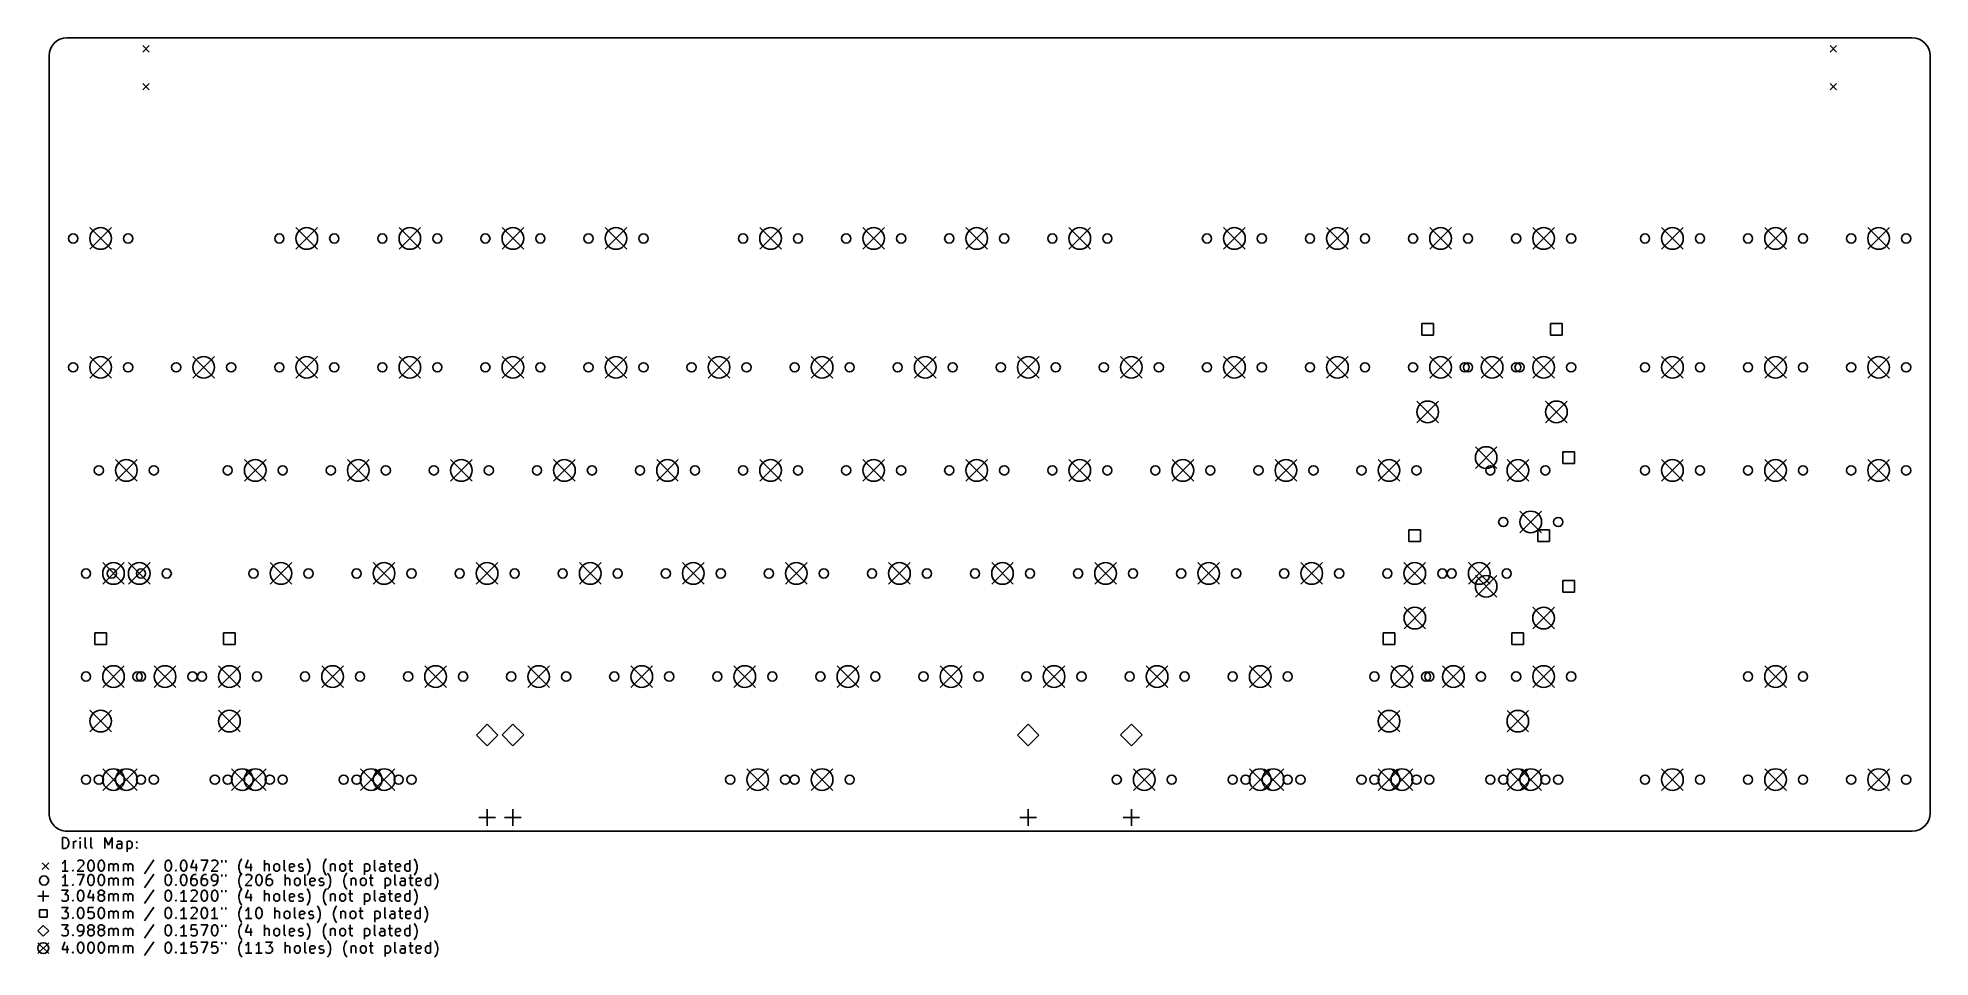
# Model space of a CAD drawing. Extents: x 35 to 385, y -225 to -55.
import ezdxf

# ---------------------------------------------------------------- set-up
doc = ezdxf.new("R2010")
doc.units = 0
doc.layers.add('BLACK', color=7, linetype='CONTINUOUS')

msp = doc.modelspace()

# ---------------------------------------------------------------- linework, layer by layer
at = {"layer": 'BLACK', "linetype": 'CONTINUOUS'}
for p, q in [((40.4516, -55.3135), (381.5, -55.3135)), ((37.1475, -198.626), (37.1475, -58.6236)), ((54.448, -56.73), (55.648, -57.93)), ((55.648, -56.73), (54.448, -57.93)), ((366.31, -56.73), (367.51, -57.93)), ((367.51, -56.73), (366.31, -57.93)), ((384.81, -58.6176), (384.81, -198.62)), ((54.448, -63.73), (55.648, -64.93)), ((55.648, -63.73), (54.448, -64.93)), ((366.31, -63.73), (367.51, -64.93)), ((367.51, -63.73), (366.31, -64.93)), ((44.6725, -90.3925), (48.6725, -94.3925)), ((48.6725, -90.3925), (44.6725, -94.3925)), ((82.7725, -90.3925), (86.7725, -94.3925)), ((86.7725, -90.3925), (82.7725, -94.3925)), ((101.822, -90.3925), (105.822, -94.3925)), ((105.822, -90.3925), (101.822, -94.3925)), ((120.872, -90.3925), (124.872, -94.3925)), ((124.872, -90.3925), (120.872, -94.3925)), ((139.922, -90.3925), (143.922, -94.3925)), ((143.922, -90.3925), (139.922, -94.3925)), ((168.498, -90.3925), (172.498, -94.3925)), ((172.498, -90.3925), (168.498, -94.3925)), ((187.547, -90.3925), (191.547, -94.3925)), ((191.547, -90.3925), (187.547, -94.3925)), ((206.597, -90.3925), (210.597, -94.3925)), ((210.597, -90.3925), (206.597, -94.3925)), ((225.647, -90.3925), (229.647, -94.3925)), ((229.647, -90.3925), (225.647, -94.3925)), ((254.222, -90.3925), (258.222, -94.3925)), ((258.222, -90.3925), (254.222, -94.3925)), ((273.272, -90.3925), (277.272, -94.3925)), ((277.272, -90.3925), (273.272, -94.3925)), ((292.322, -90.3925), (296.322, -94.3925)), ((296.322, -90.3925), (292.322, -94.3925)), ((311.373, -90.3925), (315.373, -94.3925)), ((315.373, -90.3925), (311.373, -94.3925)), ((335.185, -90.3925), (339.185, -94.3925)), ((339.185, -90.3925), (335.185, -94.3925)), ((354.235, -90.3925), (358.235, -94.3925)), ((358.235, -90.3925), (354.235, -94.3925)), ((373.285, -90.3925), (377.285, -94.3925)), ((377.285, -90.3925), (373.285, -94.3925)), ((293.026, -108.127), (290.869, -108.127)), ((290.869, -108.127), (290.869, -110.283)), ((293.026, -110.283), (293.026, -108.127)), ((316.826, -108.127), (314.669, -108.127)), ((314.669, -108.127), (314.669, -110.283)), ((316.826, -110.283), (316.826, -108.127)), ((290.869, -110.283), (293.026, -110.283)), ((314.669, -110.283), (316.826, -110.283)), ((44.6725, -114.205), (48.6725, -118.205)), ((48.6725, -114.205), (44.6725, -118.205)), ((63.7225, -114.205), (67.7225, -118.205)), ((67.7225, -114.205), (63.7225, -118.205)), ((82.7725, -114.205), (86.7725, -118.205)), ((86.7725, -114.205), (82.7725, -118.205)), ((101.822, -114.205), (105.822, -118.205)), ((105.822, -114.205), (101.822, -118.205)), ((120.872, -114.205), (124.872, -118.205)), ((124.872, -114.205), (120.872, -118.205)), ((139.922, -114.205), (143.922, -118.205)), ((143.922, -114.205), (139.922, -118.205)), ((158.972, -114.205), (162.972, -118.205)), ((162.972, -114.205), (158.972, -118.205)), ((178.022, -114.205), (182.022, -118.205)), ((182.022, -114.205), (178.022, -118.205)), ((197.072, -114.205), (201.072, -118.205)), ((201.072, -114.205), (197.072, -118.205)), ((216.123, -114.205), (220.123, -118.205)), ((220.123, -114.205), (216.123, -118.205)), ((235.172, -114.205), (239.172, -118.205)), ((239.172, -114.205), (235.172, -118.205)), ((254.222, -114.205), (258.222, -118.205)), ((258.222, -114.205), (254.222, -118.205)), ((273.272, -114.205), (277.272, -118.205)), ((277.272, -114.205), (273.272, -118.205)), ((292.322, -114.205), (296.322, -118.205)), ((296.322, -114.205), (292.322, -118.205)), ((301.847, -114.205), (305.847, -118.205)), ((305.847, -114.205), (301.847, -118.205)), ((311.373, -114.205), (315.373, -118.205)), ((315.373, -114.205), (311.373, -118.205)), ((335.185, -114.205), (339.185, -118.205)), ((339.185, -114.205), (335.185, -118.205)), ((354.235, -114.205), (358.235, -118.205)), ((358.235, -114.205), (354.235, -118.205)), ((373.285, -114.205), (377.285, -118.205)), ((377.285, -114.205), (373.285, -118.205)), ((289.947, -122.445), (293.947, -126.445)), ((293.947, -122.445), (289.947, -126.445)), ((313.748, -122.445), (317.748, -126.445)), ((317.748, -122.445), (313.748, -126.445)), ((300.752, -130.88), (304.752, -134.88)), ((304.752, -130.88), (300.752, -134.88)), ((319.07, -131.802), (316.913, -131.802)), ((316.913, -131.802), (316.913, -133.958)), ((319.07, -133.958), (319.07, -131.802)), ((49.435, -133.255), (53.435, -137.255)), ((53.435, -133.255), (49.435, -137.255)), ((73.2475, -133.255), (77.2475, -137.255)), ((77.2475, -133.255), (73.2475, -137.255)), ((92.2975, -133.255), (96.2975, -137.255)), ((96.2975, -133.255), (92.2975, -137.255)), ((111.347, -133.255), (115.347, -137.255)), ((115.347, -133.255), (111.347, -137.255)), ((130.398, -133.255), (134.398, -137.255)), ((134.398, -133.255), (130.398, -137.255)), ((149.447, -133.255), (153.447, -137.255)), ((153.447, -133.255), (149.447, -137.255)), ((168.498, -133.255), (172.498, -137.255)), ((172.498, -133.255), (168.498, -137.255)), ((187.547, -133.255), (191.547, -137.255)), ((191.547, -133.255), (187.547, -137.255)), ((206.597, -133.255), (210.597, -137.255)), ((210.597, -133.255), (206.597, -137.255)), ((225.647, -133.255), (229.647, -137.255)), ((229.647, -133.255), (225.647, -137.255)), ((244.697, -133.255), (248.697, -137.255)), ((248.697, -133.255), (244.697, -137.255)), ((263.748, -133.255), (267.748, -137.255)), ((267.748, -133.255), (263.748, -137.255)), ((282.798, -133.255), (286.798, -137.255)), ((286.798, -133.255), (282.798, -137.255)), ((306.61, -133.255), (310.61, -137.255)), ((310.61, -133.255), (306.61, -137.255)), ((316.913, -133.958), (319.07, -133.958)), ((335.185, -133.255), (339.185, -137.255)), ((339.185, -133.255), (335.185, -137.255)), ((354.235, -133.255), (358.235, -137.255)), ((358.235, -133.255), (354.235, -137.255)), ((373.285, -133.255), (377.285, -137.255)), ((377.285, -133.255), (373.285, -137.255)), ((308.992, -142.78), (312.992, -146.78)), ((312.992, -142.78), (308.992, -146.78)), ((290.645, -146.227), (288.488, -146.227)), ((288.488, -146.227), (288.488, -148.383)), ((290.645, -148.383), (290.645, -146.227)), ((314.445, -146.227), (312.288, -146.227)), ((312.288, -146.227), (312.288, -148.383)), ((314.445, -148.383), (314.445, -146.227)), ((288.488, -148.383), (290.645, -148.383)), ((312.288, -148.383), (314.445, -148.383)), ((47.0538, -152.305), (51.0538, -156.305)), ((51.0538, -152.305), (47.0538, -156.305)), ((51.8162, -152.305), (55.8162, -156.305)), ((55.8162, -152.305), (51.8162, -156.305)), ((78.01, -152.305), (82.01, -156.305)), ((82.01, -152.305), (78.01, -156.305)), ((97.06, -152.305), (101.06, -156.305)), ((101.06, -152.305), (97.06, -156.305)), ((116.11, -152.305), (120.11, -156.305)), ((120.11, -152.305), (116.11, -156.305)), ((135.16, -152.305), (139.16, -156.305)), ((139.16, -152.305), (135.16, -156.305)), ((154.21, -152.305), (158.21, -156.305)), ((158.21, -152.305), (154.21, -156.305)), ((173.26, -152.305), (177.26, -156.305)), ((177.26, -152.305), (173.26, -156.305)), ((192.31, -152.305), (196.31, -156.305)), ((196.31, -152.305), (192.31, -156.305)), ((211.36, -152.305), (215.36, -156.305)), ((215.36, -152.305), (211.36, -156.305)), ((230.41, -152.305), (234.41, -156.305)), ((234.41, -152.305), (230.41, -156.305)), ((249.46, -152.305), (253.46, -156.305)), ((253.46, -152.305), (249.46, -156.305)), ((268.51, -152.305), (272.51, -156.305)), ((272.51, -152.305), (268.51, -156.305)), ((287.56, -152.305), (291.56, -156.305)), ((291.56, -152.305), (287.56, -156.305)), ((299.466, -152.305), (303.466, -156.305)), ((303.466, -152.305), (299.466, -156.305)), ((300.752, -154.68), (304.752, -158.68)), ((304.752, -154.68), (300.752, -158.68)), ((319.07, -155.602), (316.913, -155.602)), ((316.913, -155.602), (316.913, -157.758)), ((319.07, -157.758), (319.07, -155.602)), ((287.566, -160.545), (291.566, -164.545)), ((291.566, -160.545), (287.566, -164.545)), ((311.366, -160.545), (315.366, -164.545)), ((315.366, -160.545), (311.366, -164.545)), ((316.913, -157.758), (319.07, -157.758)), ((47.7571, -165.277), (45.6004, -165.277)), ((45.6004, -165.277), (45.6004, -167.433)), ((45.6004, -167.433), (47.7571, -167.433)), ((47.7571, -167.433), (47.7571, -165.277)), ((71.5571, -165.277), (69.4004, -165.277)), ((69.4004, -165.277), (69.4004, -167.433)), ((69.4004, -167.433), (71.5571, -167.433)), ((71.5571, -167.433), (71.5571, -165.277)), ((285.882, -165.283), (283.725, -165.283)), ((283.725, -165.283), (283.725, -167.44)), ((283.725, -167.44), (285.882, -167.44)), ((285.882, -167.44), (285.882, -165.283)), ((309.682, -165.283), (307.525, -165.283)), ((307.525, -165.283), (307.525, -167.44)), ((307.525, -167.44), (309.682, -167.44)), ((309.682, -167.44), (309.682, -165.283)), ((47.0538, -171.355), (51.0538, -175.355)), ((51.0538, -171.355), (47.0538, -175.355)), ((56.5787, -171.355), (60.5787, -175.355)), ((60.5787, -171.355), (56.5787, -175.355)), ((68.485, -171.355), (72.485, -175.355)), ((72.485, -171.355), (68.485, -175.355)), ((87.535, -171.355), (91.535, -175.355)), ((91.535, -171.355), (87.535, -175.355)), ((106.585, -171.355), (110.585, -175.355)), ((110.585, -171.355), (106.585, -175.355)), ((125.635, -171.355), (129.635, -175.355)), ((129.635, -171.355), (125.635, -175.355)), ((144.685, -171.355), (148.685, -175.355)), ((148.685, -171.355), (144.685, -175.355)), ((163.735, -171.355), (167.735, -175.355)), ((167.735, -171.355), (163.735, -175.355)), ((182.785, -171.355), (186.785, -175.355)), ((186.785, -171.355), (182.785, -175.355)), ((201.835, -171.355), (205.835, -175.355)), ((205.835, -171.355), (201.835, -175.355)), ((220.885, -171.355), (224.885, -175.355)), ((224.885, -171.355), (220.885, -175.355)), ((239.935, -171.355), (243.935, -175.355)), ((243.935, -171.355), (239.935, -175.355)), ((258.985, -171.355), (262.985, -175.355)), ((262.985, -171.355), (258.985, -175.355)), ((285.179, -171.355), (289.179, -175.355)), ((289.179, -171.355), (285.179, -175.355)), ((294.704, -171.361), (298.704, -175.361)), ((298.704, -171.361), (294.704, -175.361)), ((311.373, -171.355), (315.373, -175.355)), ((315.373, -171.355), (311.373, -175.355)), ((354.235, -171.355), (358.235, -175.355)), ((358.235, -171.355), (354.235, -175.355)), ((44.6788, -179.595), (48.6788, -183.595)), ((48.6788, -179.595), (44.6788, -183.595)), ((68.4787, -179.595), (72.4787, -183.595)), ((72.4787, -179.595), (68.4787, -183.595)), ((282.804, -179.601), (286.804, -183.601)), ((286.804, -179.601), (282.804, -183.601)), ((306.604, -179.601), (310.604, -183.601)), ((310.604, -179.601), (306.604, -183.601)), ((118.11, -182.169), (116.116, -184.163)), ((116.116, -184.163), (118.11, -186.157)), ((120.104, -184.163), (118.11, -182.169)), ((118.11, -186.157), (120.104, -184.163)), ((122.872, -182.156), (120.879, -184.15)), ((120.879, -184.15), (122.872, -186.144)), ((124.866, -184.15), (122.872, -182.156)), ((122.872, -186.144), (124.866, -184.15)), ((218.11, -182.169), (216.116, -184.163)), ((216.116, -184.163), (218.11, -186.157)), ((220.104, -184.163), (218.11, -182.169)), ((218.11, -186.157), (220.104, -184.163)), ((237.172, -182.156), (235.179, -184.15)), ((235.179, -184.15), (237.172, -186.144)), ((239.166, -184.15), (237.172, -182.156)), ((237.172, -186.144), (239.166, -184.15)), ((47.0538, -190.405), (51.0538, -194.405)), ((51.0538, -190.405), (47.0538, -194.405)), ((49.435, -190.405), (53.435, -194.405)), ((53.435, -190.405), (49.435, -194.405)), ((70.8662, -190.405), (74.8662, -194.405)), ((74.8662, -190.405), (70.8662, -194.405)), ((73.2475, -190.405), (77.2475, -194.405)), ((77.2475, -190.405), (73.2475, -194.405)), ((94.6787, -190.405), (98.6787, -194.405)), ((98.6787, -190.405), (94.6787, -194.405)), ((97.06, -190.405), (101.06, -194.405)), ((101.06, -190.405), (97.06, -194.405)), ((166.116, -190.405), (170.116, -194.405)), ((170.116, -190.405), (166.116, -194.405)), ((178.022, -190.405), (182.022, -194.405)), ((182.022, -190.405), (178.022, -194.405)), ((237.554, -190.405), (241.554, -194.405)), ((241.554, -190.405), (237.554, -194.405)), ((258.985, -190.405), (262.985, -194.405)), ((262.985, -190.405), (258.985, -194.405)), ((261.366, -190.405), (265.366, -194.405)), ((265.366, -190.405), (261.366, -194.405)), ((282.798, -190.405), (286.798, -194.405)), ((286.798, -190.405), (282.798, -194.405)), ((285.179, -190.405), (289.179, -194.405)), ((289.179, -190.405), (285.179, -194.405)), ((306.61, -190.405), (310.61, -194.405)), ((310.61, -190.405), (306.61, -194.405)), ((308.991, -190.405), (312.991, -194.405)), ((312.991, -190.405), (308.991, -194.405)), ((335.185, -190.405), (339.185, -194.405)), ((339.185, -190.405), (335.185, -194.405)), ((354.235, -190.405), (358.235, -194.405)), ((358.235, -190.405), (354.235, -194.405)), ((373.285, -190.405), (377.285, -194.405)), ((377.285, -190.405), (373.285, -194.405)), ((118.11, -197.879), (118.11, -200.927)), ((122.872, -197.866), (122.872, -200.914)), ((218.11, -197.879), (218.11, -200.927)), ((237.172, -197.866), (237.172, -200.914)), ((381.506, -201.93), (40.4576, -201.93)), ((116.586, -199.403), (119.634, -199.403)), ((121.349, -199.39), (124.396, -199.39)), ((216.586, -199.403), (219.634, -199.403)), ((235.648, -199.39), (238.696, -199.39)), ((39.6487, -205.11), (39.6487, -203.11)), ((39.6487, -203.11), (40.1249, -203.11)), ((40.1249, -205.11), (39.6487, -205.11)), ((40.1249, -203.11), (40.4106, -203.205)), ((40.4106, -205.015), (40.1249, -205.11)), ((40.4106, -203.205), (40.6011, -203.395)), ((40.6011, -204.824), (40.4106, -205.015)), ((40.6011, -203.395), (40.6963, -203.586)), ((40.6963, -204.634), (40.6011, -204.824)), ((40.6963, -203.586), (40.7915, -203.967)), ((40.7915, -204.253), (40.6963, -204.634)), ((40.7915, -203.967), (40.7915, -204.253)), ((41.6487, -205.11), (41.6487, -203.776)), ((41.6487, -204.157), (41.7439, -203.967)), ((41.7439, -203.967), (41.8392, -203.872)), ((41.8392, -203.872), (42.0296, -203.776)), ((42.0296, -203.776), (42.2201, -203.776)), ((42.8868, -203.11), (42.7915, -203.205)), ((42.7915, -203.205), (42.8868, -203.3)), ((42.982, -203.205), (42.8868, -203.11)), ((42.8868, -203.11), (42.8868, -203.3)), ((42.8868, -203.3), (42.982, -203.205)), ((42.8868, -205.11), (42.8868, -203.776)), ((43.8392, -204.824), (43.8392, -203.11)), ((43.9344, -205.015), (43.8392, -204.824)), ((44.1249, -205.11), (43.9344, -205.015)), ((44.8868, -204.824), (44.8868, -203.11)), ((44.982, -205.015), (44.8868, -204.824)), ((45.1725, -205.11), (44.982, -205.015)), ((47.4582, -205.11), (47.4582, -203.11)), ((47.4582, -203.11), (48.1249, -204.538)), ((48.1249, -204.538), (48.7915, -203.11)), ((48.7915, -203.11), (48.7915, -205.11)), ((49.6487, -204.634), (49.7439, -204.443)), ((49.6487, -204.824), (49.6487, -204.634)), ((49.7439, -205.015), (49.6487, -204.824)), ((49.9344, -203.776), (49.7439, -203.872)), ((49.7439, -204.443), (49.9344, -204.348)), ((49.9344, -205.11), (49.7439, -205.015)), ((50.3154, -203.776), (49.9344, -203.776)), ((49.9344, -204.348), (50.4106, -204.348)), ((50.4106, -205.11), (49.9344, -205.11)), ((50.5058, -203.872), (50.3154, -203.776)), ((50.4106, -204.348), (50.6011, -204.253)), ((50.6011, -205.015), (50.4106, -205.11)), ((50.6011, -204.062), (50.5058, -203.872)), ((50.6011, -205.11), (50.6011, -204.062)), ((51.5535, -203.776), (51.5535, -205.776)), ((51.5535, -203.872), (51.7439, -203.776)), ((51.7439, -205.11), (51.5535, -205.015)), ((51.7439, -203.776), (52.1249, -203.776)), ((52.1249, -205.11), (51.7439, -205.11)), ((52.1249, -203.776), (52.3154, -203.872)), ((52.3154, -205.015), (52.1249, -205.11)), ((52.3154, -203.872), (52.4106, -203.967)), ((52.4106, -204.919), (52.3154, -205.015)), ((52.4106, -203.967), (52.5058, -204.157)), ((52.5058, -204.729), (52.4106, -204.919)), ((52.5058, -204.157), (52.5058, -204.729)), ((53.2677, -203.967), (53.363, -203.872)), ((53.363, -204.062), (53.2677, -203.967)), ((53.2677, -205.015), (53.363, -204.919)), ((53.363, -205.11), (53.2677, -205.015)), ((53.363, -203.872), (53.4582, -203.967)), ((53.363, -203.872), (53.363, -204.062)), ((53.4582, -203.967), (53.363, -204.062)), ((53.363, -204.919), (53.4582, -205.015)), ((53.363, -204.919), (53.363, -205.11)), ((53.4582, -205.015), (53.363, -205.11)), ((35.8725, -207.805), (37.0725, -209.005)), ((37.0725, -207.805), (35.8725, -209.005)), ((39.7439, -207.786), (39.5535, -207.881)), ((40.6963, -209.31), (39.5535, -209.31)), ((39.9344, -207.595), (39.7439, -207.786)), ((40.1249, -207.31), (39.9344, -207.595)), ((40.1249, -209.31), (40.1249, -207.31)), ((41.4582, -209.215), (41.5535, -209.119)), ((41.5535, -209.31), (41.4582, -209.215)), ((41.5535, -209.119), (41.6487, -209.215)), ((41.5535, -209.119), (41.5535, -209.31)), ((41.6487, -209.215), (41.5535, -209.31)), ((43.4582, -208.167), (42.3154, -209.31)), ((42.3154, -209.31), (43.5535, -209.31)), ((42.4106, -207.5), (42.5058, -207.405)), ((42.5058, -207.405), (42.6963, -207.31)), ((42.6963, -207.31), (43.1725, -207.31)), ((43.1725, -207.31), (43.363, -207.405)), ((43.363, -207.405), (43.4582, -207.5)), ((43.4582, -207.5), (43.5535, -207.691)), ((43.5535, -207.881), (43.4582, -208.167)), ((43.5535, -207.691), (43.5535, -207.881)), ((44.3154, -208.072), (44.4106, -207.691)), ((44.3154, -208.548), (44.3154, -208.072)), ((44.4106, -208.929), (44.3154, -208.548)), ((44.4106, -207.691), (44.5058, -207.5)), ((44.5058, -209.119), (44.4106, -208.929)), ((44.5058, -207.5), (44.6011, -207.405)), ((44.6011, -209.215), (44.5058, -209.119)), ((44.6011, -207.405), (44.7915, -207.31)), ((44.7915, -209.31), (44.6011, -209.215)), ((44.7915, -207.31), (44.982, -207.31)), ((44.982, -209.31), (44.7915, -209.31)), ((44.982, -207.31), (45.1725, -207.405)), ((45.1725, -209.215), (44.982, -209.31)), ((45.1725, -207.405), (45.2677, -207.5)), ((45.2677, -209.119), (45.1725, -209.215)), ((45.2677, -207.5), (45.363, -207.691)), ((45.363, -208.929), (45.2677, -209.119)), ((45.363, -207.691), (45.4582, -208.072)), ((45.4582, -208.548), (45.363, -208.929)), ((45.4582, -208.072), (45.4582, -208.548)), ((46.2201, -208.072), (46.3154, -207.691)), ((46.2201, -208.548), (46.2201, -208.072)), ((46.3154, -208.929), (46.2201, -208.548)), ((46.3154, -207.691), (46.4106, -207.5)), ((46.4106, -209.119), (46.3154, -208.929)), ((46.4106, -207.5), (46.5058, -207.405)), ((46.5058, -209.215), (46.4106, -209.119)), ((46.5058, -207.405), (46.6963, -207.31)), ((46.6963, -209.31), (46.5058, -209.215)), ((46.6963, -207.31), (46.8868, -207.31)), ((46.8868, -209.31), (46.6963, -209.31)), ((46.8868, -207.31), (47.0773, -207.405)), ((47.0773, -209.215), (46.8868, -209.31)), ((47.0773, -207.405), (47.1725, -207.5)), ((47.1725, -209.119), (47.0773, -209.215)), ((47.1725, -207.5), (47.2677, -207.691)), ((47.2677, -208.929), (47.1725, -209.119)), ((47.2677, -207.691), (47.363, -208.072)), ((47.363, -208.548), (47.2677, -208.929)), ((47.363, -208.072), (47.363, -208.548)), ((48.2201, -209.31), (48.2201, -207.976)), ((48.2201, -208.167), (48.3154, -208.072)), ((48.3154, -208.072), (48.5058, -207.976)), ((48.5058, -207.976), (48.7915, -207.976)), ((48.7915, -207.976), (48.982, -208.072)), ((48.982, -208.072), (49.0773, -208.262)), ((49.0773, -208.262), (49.1725, -208.072)), ((49.0773, -208.262), (49.0773, -209.31)), ((49.1725, -208.072), (49.363, -207.976)), ((49.363, -207.976), (49.6487, -207.976)), ((49.6487, -207.976), (49.8392, -208.072)), ((49.8392, -208.072), (49.9344, -208.262)), ((49.9344, -208.262), (49.9344, -209.31)), ((50.8868, -209.31), (50.8868, -207.976)), ((50.8868, -208.167), (50.982, -208.072)), ((50.982, -208.072), (51.1725, -207.976)), ((51.1725, -207.976), (51.4582, -207.976)), ((51.4582, -207.976), (51.6487, -208.072)), ((51.6487, -208.072), (51.7439, -208.262)), ((51.7439, -208.262), (51.8392, -208.072)), ((51.7439, -208.262), (51.7439, -209.31)), ((51.8392, -208.072), (52.0296, -207.976)), ((52.0296, -207.976), (52.3154, -207.976)), ((52.3154, -207.976), (52.5058, -208.072)), ((52.5058, -208.072), (52.6011, -208.262)), ((52.6011, -208.262), (52.6011, -209.31)), ((56.5058, -207.215), (54.7915, -209.786)), ((58.6011, -208.072), (58.6963, -207.691)), ((58.6011, -208.548), (58.6011, -208.072)), ((58.6963, -208.929), (58.6011, -208.548)), ((58.6963, -207.691), (58.7915, -207.5)), ((58.7915, -209.119), (58.6963, -208.929)), ((58.7915, -207.5), (58.8868, -207.405)), ((58.8868, -209.215), (58.7915, -209.119)), ((58.8868, -207.405), (59.0773, -207.31)), ((59.0773, -209.31), (58.8868, -209.215)), ((59.0773, -207.31), (59.2677, -207.31)), ((59.2677, -209.31), (59.0773, -209.31)), ((59.2677, -207.31), (59.4582, -207.405)), ((59.4582, -209.215), (59.2677, -209.31)), ((59.4582, -207.405), (59.5535, -207.5)), ((59.5535, -209.119), (59.4582, -209.215)), ((59.5535, -207.5), (59.6487, -207.691)), ((59.6487, -208.929), (59.5535, -209.119)), ((59.6487, -207.691), (59.7439, -208.072)), ((59.7439, -208.548), (59.6487, -208.929)), ((59.7439, -208.072), (59.7439, -208.548)), ((60.5058, -209.215), (60.6011, -209.119)), ((60.6011, -209.31), (60.5058, -209.215)), ((60.6011, -209.119), (60.6963, -209.215)), ((60.6011, -209.119), (60.6011, -209.31)), ((60.6963, -209.215), (60.6011, -209.31)), ((61.4582, -208.072), (61.5535, -207.691)), ((61.4582, -208.548), (61.4582, -208.072)), ((61.5535, -208.929), (61.4582, -208.548)), ((61.5535, -207.691), (61.6487, -207.5)), ((61.6487, -209.119), (61.5535, -208.929)), ((61.6487, -207.5), (61.7439, -207.405)), ((61.7439, -209.215), (61.6487, -209.119)), ((61.7439, -207.405), (61.9344, -207.31)), ((61.9344, -209.31), (61.7439, -209.215)), ((61.9344, -207.31), (62.1249, -207.31)), ((62.1249, -209.31), (61.9344, -209.31)), ((62.1249, -207.31), (62.3154, -207.405)), ((62.3154, -209.215), (62.1249, -209.31)), ((62.3154, -207.405), (62.4106, -207.5)), ((62.4106, -209.119), (62.3154, -209.215)), ((62.4106, -207.5), (62.5058, -207.691)), ((62.5058, -208.929), (62.4106, -209.119)), ((62.5058, -207.691), (62.6011, -208.072)), ((62.6011, -208.548), (62.5058, -208.929)), ((62.6011, -208.072), (62.6011, -208.548)), ((63.8392, -207.215), (63.363, -208.643)), ((63.363, -208.643), (64.6011, -208.643)), ((64.3154, -207.976), (64.3154, -209.31)), ((65.1725, -207.31), (66.5058, -207.31)), ((66.5058, -207.31), (65.6487, -209.31)), ((68.2201, -208.167), (67.0773, -209.31)), ((67.0773, -209.31), (68.3154, -209.31)), ((67.1725, -207.5), (67.2677, -207.405)), ((67.2677, -207.405), (67.4582, -207.31)), ((67.4582, -207.31), (67.9344, -207.31)), ((67.9344, -207.31), (68.1249, -207.405)), ((68.1249, -207.405), (68.2201, -207.5)), ((68.2201, -207.5), (68.3154, -207.691)), ((68.3154, -207.881), (68.2201, -208.167)), ((68.3154, -207.691), (68.3154, -207.881)), ((69.0773, -207.31), (69.0773, -207.691)), ((69.8392, -207.31), (69.8392, -207.691)), ((72.2201, -208.357), (72.3154, -207.881)), ((72.2201, -208.738), (72.2201, -208.357)), ((72.3154, -209.215), (72.2201, -208.738)), ((72.3154, -207.881), (72.4106, -207.595)), ((72.4106, -209.5), (72.3154, -209.215)), ((72.4106, -207.595), (72.5058, -207.405)), ((72.5058, -209.691), (72.4106, -209.5)), ((72.5058, -207.405), (72.6963, -207.119)), ((72.6963, -209.976), (72.5058, -209.691)), ((72.5058, -210.045), (72.6963, -209.759)), ((72.6963, -207.119), (72.7915, -207.024)), ((72.6963, -209.759), (72.7915, -209.664)), ((73.9344, -207.215), (73.4582, -208.643)), ((73.4582, -208.643), (74.6963, -208.643)), ((74.4106, -207.976), (74.4106, -209.31)), ((76.982, -209.31), (76.982, -207.31)), ((77.0773, -208.072), (76.982, -208.167)), ((77.2677, -207.976), (77.0773, -208.072)), ((77.5535, -207.976), (77.2677, -207.976)), ((77.7439, -208.072), (77.5535, -207.976)), ((77.8392, -208.262), (77.7439, -208.072)), ((77.8392, -209.31), (77.8392, -208.262)), ((78.6963, -208.357), (78.7915, -208.167)), ((78.6963, -208.929), (78.6963, -208.357)), ((78.7915, -209.119), (78.6963, -208.929)), ((78.7915, -208.167), (78.8868, -208.072)), ((78.8868, -209.215), (78.7915, -209.119)), ((78.8868, -208.072), (79.0773, -207.976)), ((79.0773, -209.31), (78.8868, -209.215)), ((79.0773, -207.976), (79.363, -207.976)), ((79.363, -209.31), (79.0773, -209.31)), ((79.363, -207.976), (79.5535, -208.072)), ((79.5535, -209.215), (79.363, -209.31)), ((79.5535, -208.072), (79.6487, -208.167)), ((79.6487, -209.119), (79.5535, -209.215)), ((79.6487, -208.167), (79.7439, -208.357)), ((79.7439, -208.929), (79.6487, -209.119)), ((79.7439, -208.357), (79.7439, -208.929)), ((80.6011, -209.024), (80.6011, -207.31)), ((80.6963, -209.215), (80.6011, -209.024)), ((80.8868, -209.31), (80.6963, -209.215)), ((81.5535, -208.262), (81.6487, -208.072)), ((81.5535, -209.024), (81.5535, -208.262)), ((82.5058, -208.453), (81.5535, -208.643)), ((81.6487, -209.215), (81.5535, -209.024)), ((81.6487, -208.072), (81.8392, -207.976)), ((81.8392, -209.31), (81.6487, -209.215)), ((81.8392, -207.976), (82.2201, -207.976)), ((82.2201, -209.31), (81.8392, -209.31)), ((82.2201, -207.976), (82.4106, -208.072)), ((82.4106, -209.215), (82.2201, -209.31)), ((82.4106, -208.072), (82.5058, -208.262)), ((82.5058, -208.262), (82.5058, -208.453)), ((83.2677, -208.262), (83.363, -208.072)), ((83.2677, -208.357), (83.2677, -208.262)), ((83.363, -208.548), (83.2677, -208.357)), ((83.2677, -209.215), (83.4582, -209.31)), ((83.363, -208.072), (83.5535, -207.976)), ((83.5535, -208.643), (83.363, -208.548)), ((83.4582, -209.31), (83.8392, -209.31)), ((83.5535, -207.976), (83.8392, -207.976)), ((83.8392, -208.643), (83.5535, -208.643)), ((83.8392, -207.976), (84.0296, -208.072)), ((84.0296, -208.738), (83.8392, -208.643)), ((83.8392, -209.31), (84.0296, -209.215)), ((84.1249, -208.929), (84.0296, -208.738)), ((84.0296, -209.215), (84.1249, -209.024)), ((84.1249, -209.024), (84.1249, -208.929)), ((84.8868, -207.119), (84.7915, -207.024)), ((85.0773, -207.405), (84.8868, -207.119)), ((84.8868, -209.976), (85.0773, -209.691)), ((85.1725, -207.595), (85.0773, -207.405)), ((85.0773, -209.691), (85.1725, -209.5)), ((85.2677, -207.881), (85.1725, -207.595)), ((85.1725, -209.5), (85.2677, -209.215)), ((85.363, -208.357), (85.2677, -207.881)), ((85.2677, -209.215), (85.363, -208.738)), ((85.363, -208.738), (85.363, -208.357)), ((87.8392, -208.357), (87.9344, -207.881)), ((87.8392, -208.738), (87.8392, -208.357)), ((87.9344, -209.215), (87.8392, -208.738)), ((87.9344, -207.881), (88.0296, -207.595)), ((88.0296, -209.5), (87.9344, -209.215)), ((88.0296, -207.595), (88.1249, -207.405)), ((88.1249, -209.691), (88.0296, -209.5)), ((88.1249, -207.405), (88.3154, -207.119)), ((88.3154, -209.976), (88.1249, -209.691)), ((88.3154, -207.119), (88.4106, -207.024)), ((88.6963, -209.759), (88.6011, -209.664)), ((88.8868, -210.045), (88.6963, -209.759)), ((89.1725, -207.976), (89.1725, -209.31)), ((89.1725, -208.167), (89.2677, -208.072)), ((89.2677, -208.072), (89.4582, -207.976)), ((89.4582, -207.976), (89.7439, -207.976)), ((89.7439, -207.976), (89.9344, -208.072)), ((89.9344, -208.072), (90.0296, -208.262)), ((90.0296, -208.262), (90.0296, -209.31)), ((90.8868, -208.357), (90.982, -208.167)), ((90.8868, -208.929), (90.8868, -208.357)), ((90.982, -209.119), (90.8868, -208.929)), ((90.982, -208.167), (91.0773, -208.072)), ((91.0773, -209.215), (90.982, -209.119)), ((91.0773, -208.072), (91.2677, -207.976)), ((91.2677, -209.31), (91.0773, -209.215)), ((91.2677, -207.976), (91.5535, -207.976)), ((91.5535, -209.31), (91.2677, -209.31)), ((91.5535, -207.976), (91.7439, -208.072)), ((91.7439, -209.215), (91.5535, -209.31)), ((91.7439, -208.072), (91.8392, -208.167)), ((91.8392, -209.119), (91.7439, -209.215)), ((91.8392, -208.167), (91.9344, -208.357)), ((91.9344, -208.929), (91.8392, -209.119)), ((91.9344, -208.357), (91.9344, -208.929)), ((91.9344, -210.045), (92.1249, -209.759)), ((92.1249, -209.759), (92.2201, -209.664)), ((92.5058, -207.976), (93.2677, -207.976)), ((92.7915, -207.31), (92.7915, -209.024)), ((92.7915, -209.024), (92.8868, -209.215)), ((92.8868, -209.215), (93.0773, -209.31)), ((93.0773, -209.31), (93.2677, -209.31)), ((95.4582, -207.976), (95.4582, -209.976)), ((95.4582, -208.072), (95.6487, -207.976)), ((95.6487, -209.31), (95.4582, -209.215)), ((95.6487, -207.976), (96.0296, -207.976)), ((96.0296, -209.31), (95.6487, -209.31)), ((96.0296, -207.976), (96.2201, -208.072)), ((96.2201, -209.215), (96.0296, -209.31)), ((96.2201, -208.072), (96.3154, -208.167)), ((96.3154, -209.119), (96.2201, -209.215)), ((96.3154, -208.167), (96.4106, -208.357)), ((96.4106, -208.929), (96.3154, -209.119)), ((96.4106, -208.357), (96.4106, -208.929)), ((97.2677, -209.024), (97.2677, -207.31)), ((97.363, -209.215), (97.2677, -209.024)), ((97.5535, -209.31), (97.363, -209.215)), ((98.2201, -208.834), (98.3154, -208.643)), ((98.2201, -209.024), (98.2201, -208.834)), ((98.3154, -209.215), (98.2201, -209.024)), ((98.5058, -207.976), (98.3154, -208.072)), ((98.3154, -208.643), (98.5058, -208.548)), ((98.5058, -209.31), (98.3154, -209.215)), ((98.8868, -207.976), (98.5058, -207.976)), ((98.5058, -208.548), (98.982, -208.548)), ((98.982, -209.31), (98.5058, -209.31)), ((99.0773, -208.072), (98.8868, -207.976)), ((98.982, -208.548), (99.1725, -208.453)), ((99.1725, -209.215), (98.982, -209.31)), ((99.1725, -208.262), (99.0773, -208.072)), ((99.1725, -209.31), (99.1725, -208.262)), ((99.8392, -207.976), (100.601, -207.976)), ((100.125, -207.31), (100.125, -209.024)), ((100.125, -209.024), (100.22, -209.215)), ((100.22, -209.215), (100.411, -209.31)), ((100.411, -209.31), (100.601, -209.31)), ((101.172, -208.262), (101.268, -208.072)), ((101.172, -209.024), (101.172, -208.262)), ((102.125, -208.453), (101.172, -208.643)), ((101.268, -209.215), (101.172, -209.024)), ((101.268, -208.072), (101.458, -207.976)), ((101.458, -209.31), (101.268, -209.215)), ((101.458, -207.976), (101.839, -207.976)), ((101.839, -209.31), (101.458, -209.31)), ((101.839, -207.976), (102.03, -208.072)), ((102.03, -209.215), (101.839, -209.31)), ((102.03, -208.072), (102.125, -208.262)), ((102.125, -208.262), (102.125, -208.453)), ((102.887, -208.357), (102.982, -208.167)), ((102.887, -208.929), (102.887, -208.357)), ((102.982, -209.119), (102.887, -208.929)), ((102.982, -208.167), (103.077, -208.072)), ((103.077, -209.215), (102.982, -209.119)), ((103.077, -208.072), (103.268, -207.976)), ((103.268, -209.31), (103.077, -209.215)), ((103.268, -207.976), (103.649, -207.976)), ((103.649, -209.31), (103.268, -209.31)), ((103.649, -207.976), (103.839, -208.072)), ((103.839, -209.215), (103.649, -209.31)), ((103.839, -209.31), (103.839, -207.31)), ((104.696, -207.119), (104.601, -207.024)), ((104.887, -207.405), (104.696, -207.119)), ((104.696, -209.976), (104.887, -209.691)), ((104.982, -207.595), (104.887, -207.405)), ((104.887, -209.691), (104.982, -209.5)), ((105.077, -207.881), (104.982, -207.595)), ((104.982, -209.5), (105.077, -209.215)), ((105.172, -208.357), (105.077, -207.881)), ((105.077, -209.215), (105.172, -208.738)), ((105.172, -208.738), (105.172, -208.357)), ((108.506, -209.759), (108.411, -209.664)), ((108.696, -210.045), (108.506, -209.759)), ((36.0725, -212.945), (36.0725, -214.945)), ((39.4582, -212.85), (40.6963, -212.85)), ((39.7439, -210.426), (39.5535, -210.521)), ((40.6963, -211.95), (39.5535, -211.95)), ((39.9344, -210.235), (39.7439, -210.426)), ((40.1249, -209.95), (39.9344, -210.235)), ((40.6963, -212.85), (40.0296, -213.612)), ((40.1249, -211.95), (40.1249, -209.95)), ((41.4582, -211.855), (41.5535, -211.759)), ((41.5535, -211.95), (41.4582, -211.855)), ((41.5535, -211.759), (41.6487, -211.855)), ((41.5535, -211.759), (41.5535, -211.95)), ((41.6487, -211.855), (41.5535, -211.95)), ((42.3154, -209.95), (43.6487, -209.95)), ((42.4106, -213.612), (42.5058, -213.231)), ((42.5058, -213.231), (42.6011, -213.04)), ((42.6011, -213.04), (42.6963, -212.945)), ((42.6963, -212.945), (42.8868, -212.85)), ((43.6487, -209.95), (42.7915, -211.95)), ((42.8868, -212.85), (43.0773, -212.85)), ((43.0773, -212.85), (43.2677, -212.945)), ((43.2677, -212.945), (43.363, -213.04)), ((43.363, -213.04), (43.4582, -213.231)), ((43.4582, -213.231), (43.5535, -213.612)), ((44.3154, -210.712), (44.4106, -210.331)), ((44.3154, -211.188), (44.3154, -210.712)), ((44.4106, -211.569), (44.3154, -211.188)), ((44.7915, -212.755), (44.3154, -214.183)), ((44.4106, -210.331), (44.5058, -210.14)), ((44.5058, -211.759), (44.4106, -211.569)), ((44.5058, -210.14), (44.6011, -210.045)), ((44.6011, -211.855), (44.5058, -211.759)), ((44.6011, -210.045), (44.7915, -209.95)), ((44.7915, -211.95), (44.6011, -211.855)), ((44.7915, -209.95), (44.982, -209.95)), ((44.982, -211.95), (44.7915, -211.95)), ((44.982, -209.95), (45.1725, -210.045)), ((45.1725, -211.855), (44.982, -211.95)), ((45.1725, -210.045), (45.2677, -210.14)), ((45.2677, -211.759), (45.1725, -211.855)), ((45.2677, -210.14), (45.363, -210.331)), ((45.363, -211.569), (45.2677, -211.759)), ((45.363, -210.331), (45.4582, -210.712)), ((45.4582, -211.188), (45.363, -211.569)), ((45.4582, -210.712), (45.4582, -211.188)), ((46.2201, -210.712), (46.3154, -210.331)), ((46.2201, -211.188), (46.2201, -210.712)), ((46.3154, -211.569), (46.2201, -211.188)), ((46.2201, -213.231), (46.3154, -213.04)), ((46.2201, -213.326), (46.2201, -213.231)), ((46.3154, -213.516), (46.2201, -213.326)), ((46.3154, -210.331), (46.4106, -210.14)), ((46.4106, -211.759), (46.3154, -211.569)), ((46.3154, -213.04), (46.4106, -212.945)), ((46.4106, -210.14), (46.5058, -210.045)), ((46.5058, -211.855), (46.4106, -211.759)), ((46.4106, -212.945), (46.6011, -212.85)), ((46.5058, -210.045), (46.6963, -209.95)), ((46.6963, -211.95), (46.5058, -211.855)), ((46.6011, -212.85), (46.982, -212.85)), ((46.6963, -209.95), (46.8868, -209.95)), ((46.8868, -211.95), (46.6963, -211.95)), ((46.8868, -209.95), (47.0773, -210.045)), ((47.0773, -211.855), (46.8868, -211.95)), ((46.982, -212.85), (47.1725, -212.945)), ((47.0773, -210.045), (47.1725, -210.14)), ((47.1725, -211.759), (47.0773, -211.855)), ((47.1725, -210.14), (47.2677, -210.331)), ((47.2677, -211.569), (47.1725, -211.759)), ((47.1725, -212.945), (47.2677, -213.04)), ((47.2677, -210.331), (47.363, -210.712)), ((47.363, -211.188), (47.2677, -211.569)), ((47.2677, -213.04), (47.363, -213.231)), ((47.363, -213.326), (47.2677, -213.516)), ((47.363, -210.712), (47.363, -211.188)), ((47.363, -213.231), (47.363, -213.326)), ((48.2201, -211.95), (48.2201, -210.616)), ((48.2201, -210.807), (48.3154, -210.712)), ((48.3154, -210.712), (48.5058, -210.616)), ((48.5058, -210.616), (48.7915, -210.616)), ((48.7915, -210.616), (48.982, -210.712)), ((48.982, -210.712), (49.0773, -210.902)), ((49.0773, -210.902), (49.1725, -210.712)), ((49.0773, -210.902), (49.0773, -211.95)), ((49.1725, -210.712), (49.363, -210.616)), ((49.363, -210.616), (49.6487, -210.616)), ((49.6487, -210.616), (49.8392, -210.712)), ((49.8392, -210.712), (49.9344, -210.902)), ((49.9344, -210.902), (49.9344, -211.95)), ((50.8868, -211.95), (50.8868, -210.616)), ((50.8868, -210.807), (50.982, -210.712)), ((50.982, -210.712), (51.1725, -210.616)), ((51.1725, -210.616), (51.4582, -210.616)), ((51.4582, -210.616), (51.6487, -210.712)), ((51.6487, -210.712), (51.7439, -210.902)), ((51.7439, -210.902), (51.8392, -210.712)), ((51.7439, -210.902), (51.7439, -211.95)), ((51.8392, -210.712), (52.0296, -210.616)), ((52.0296, -210.616), (52.3154, -210.616)), ((52.3154, -210.616), (52.5058, -210.712)), ((52.5058, -210.712), (52.6011, -210.902)), ((52.6011, -210.902), (52.6011, -211.95)), ((56.5058, -209.855), (54.7915, -212.426)), ((56.5058, -212.755), (54.7915, -215.326)), ((58.6011, -210.712), (58.6963, -210.331)), ((58.6011, -211.188), (58.6011, -210.712)), ((58.6963, -211.569), (58.6011, -211.188)), ((58.6011, -213.612), (58.6963, -213.231)), ((58.6963, -210.331), (58.7915, -210.14)), ((58.7915, -211.759), (58.6963, -211.569)), ((58.6963, -213.231), (58.7915, -213.04)), ((58.7915, -210.14), (58.8868, -210.045)), ((58.8868, -211.855), (58.7915, -211.759)), ((58.7915, -213.04), (58.8868, -212.945)), ((58.8868, -210.045), (59.0773, -209.95)), ((59.0773, -211.95), (58.8868, -211.855)), ((58.8868, -212.945), (59.0773, -212.85)), ((59.0773, -209.95), (59.2677, -209.95)), ((59.2677, -211.95), (59.0773, -211.95)), ((59.0773, -212.85), (59.2677, -212.85)), ((59.2677, -209.95), (59.4582, -210.045)), ((59.4582, -211.855), (59.2677, -211.95)), ((59.2677, -212.85), (59.4582, -212.945)), ((59.4582, -210.045), (59.5535, -210.14)), ((59.5535, -211.759), (59.4582, -211.855)), ((59.4582, -212.945), (59.5535, -213.04)), ((59.5535, -210.14), (59.6487, -210.331)), ((59.6487, -211.569), (59.5535, -211.759)), ((59.5535, -213.04), (59.6487, -213.231)), ((59.6487, -210.331), (59.7439, -210.712)), ((59.7439, -211.188), (59.6487, -211.569)), ((59.6487, -213.231), (59.7439, -213.612)), ((59.7439, -210.712), (59.7439, -211.188)), ((60.5058, -211.855), (60.6011, -211.759)), ((60.6011, -211.95), (60.5058, -211.855)), ((60.6011, -211.759), (60.6963, -211.855)), ((60.6011, -211.759), (60.6011, -211.95)), ((60.6963, -211.855), (60.6011, -211.95)), ((61.4582, -210.712), (61.5535, -210.331)), ((61.4582, -211.188), (61.4582, -210.712)), ((61.5535, -211.569), (61.4582, -211.188)), ((61.6487, -213.326), (61.4582, -213.421)), ((61.5535, -210.331), (61.6487, -210.14)), ((61.6487, -211.759), (61.5535, -211.569)), ((61.6487, -210.14), (61.7439, -210.045)), ((61.7439, -211.855), (61.6487, -211.759)), ((61.8392, -213.135), (61.6487, -213.326)), ((61.7439, -210.045), (61.9344, -209.95)), ((61.9344, -211.95), (61.7439, -211.855)), ((62.0296, -212.85), (61.8392, -213.135)), ((61.9344, -209.95), (62.1249, -209.95)), ((62.1249, -211.95), (61.9344, -211.95)), ((62.0296, -214.85), (62.0296, -212.85)), ((62.1249, -209.95), (62.3154, -210.045)), ((62.3154, -211.855), (62.1249, -211.95)), ((62.3154, -210.045), (62.4106, -210.14)), ((62.4106, -211.759), (62.3154, -211.855)), ((62.4106, -210.14), (62.5058, -210.331)), ((62.5058, -211.569), (62.4106, -211.759)), ((62.5058, -210.331), (62.6011, -210.712)), ((62.6011, -211.188), (62.5058, -211.569)), ((62.6011, -210.712), (62.6011, -211.188)), ((63.4582, -210.426), (63.363, -210.807)), ((63.363, -210.807), (63.363, -211.569)), ((63.4582, -210.902), (63.363, -211.093)), ((63.363, -211.569), (63.4582, -211.759)), ((63.363, -213.04), (63.4582, -212.945)), ((63.6487, -210.14), (63.4582, -210.426)), ((63.5535, -210.807), (63.4582, -210.902)), ((63.4582, -211.759), (63.5535, -211.855)), ((63.4582, -212.945), (63.6487, -212.85)), ((63.7439, -210.712), (63.5535, -210.807)), ((63.5535, -211.855), (63.7439, -211.95)), ((63.7439, -210.045), (63.6487, -210.14)), ((63.6487, -212.85), (64.1249, -212.85)), ((63.9344, -209.95), (63.7439, -210.045)), ((64.1249, -210.712), (63.7439, -210.712)), ((63.7439, -211.95), (64.1249, -211.95)), ((64.3154, -209.95), (63.9344, -209.95)), ((64.3154, -210.807), (64.1249, -210.712)), ((64.1249, -211.95), (64.3154, -211.855)), ((64.1249, -212.85), (64.3154, -212.945)), ((64.4106, -210.902), (64.3154, -210.807)), ((64.3154, -211.855), (64.4106, -211.759)), ((64.3154, -212.945), (64.4106, -213.04)), ((64.5058, -211.093), (64.4106, -210.902)), ((64.4106, -211.759), (64.5058, -211.569)), ((64.4106, -213.04), (64.5058, -213.231)), ((64.5058, -211.569), (64.5058, -211.093)), ((64.5058, -213.231), (64.5058, -213.421)), ((65.363, -210.426), (65.2677, -210.807)), ((65.2677, -210.807), (65.2677, -211.569)), ((65.363, -210.902), (65.2677, -211.093)), ((65.2677, -211.569), (65.363, -211.759)), ((65.2677, -213.612), (65.363, -213.231)), ((65.5535, -210.14), (65.363, -210.426)), ((65.4582, -210.807), (65.363, -210.902)), ((65.363, -211.759), (65.4582, -211.855)), ((65.363, -213.231), (65.4582, -213.04)), ((65.6487, -210.712), (65.4582, -210.807)), ((65.4582, -211.855), (65.6487, -211.95)), ((65.4582, -213.04), (65.5535, -212.945)), ((65.6487, -210.045), (65.5535, -210.14)), ((65.5535, -212.945), (65.7439, -212.85)), ((65.8392, -209.95), (65.6487, -210.045)), ((66.0296, -210.712), (65.6487, -210.712)), ((65.6487, -211.95), (66.0296, -211.95)), ((65.7439, -212.85), (65.9344, -212.85)), ((66.2201, -209.95), (65.8392, -209.95)), ((65.9344, -212.85), (66.1249, -212.945)), ((66.2201, -210.807), (66.0296, -210.712)), ((66.0296, -211.95), (66.2201, -211.855)), ((66.1249, -212.945), (66.2201, -213.04)), ((66.3154, -210.902), (66.2201, -210.807)), ((66.2201, -211.855), (66.3154, -211.759)), ((66.2201, -213.04), (66.3154, -213.231)), ((66.4106, -211.093), (66.3154, -210.902)), ((66.3154, -211.759), (66.4106, -211.569)), ((66.3154, -213.231), (66.4106, -213.612)), ((66.4106, -211.569), (66.4106, -211.093)), ((67.2677, -210.14), (67.1725, -210.331)), ((67.1725, -210.331), (67.1725, -210.807)), ((67.1725, -210.807), (67.2677, -210.997)), ((67.1725, -213.612), (67.2677, -213.231)), ((67.363, -210.045), (67.2677, -210.14)), ((67.2677, -210.997), (67.363, -211.093)), ((67.2677, -213.231), (67.363, -213.04)), ((67.5535, -209.95), (67.363, -210.045)), ((67.363, -211.093), (67.5535, -211.188)), ((67.363, -211.95), (67.7439, -211.95)), ((67.363, -213.04), (67.4582, -212.945)), ((67.4582, -212.945), (67.6487, -212.85)), ((67.9344, -209.95), (67.5535, -209.95)), ((67.5535, -211.188), (67.9344, -211.188)), ((67.6487, -212.85), (67.8392, -212.85)), ((67.7439, -211.95), (67.9344, -211.855)), ((67.8392, -212.85), (68.0296, -212.945)), ((68.1249, -210.045), (67.9344, -209.95)), ((67.9344, -211.188), (68.1249, -211.093)), ((67.9344, -211.855), (68.0296, -211.759)), ((68.0296, -211.759), (68.2201, -211.474)), ((68.0296, -212.945), (68.1249, -213.04)), ((68.2201, -210.14), (68.1249, -210.045)), ((68.1249, -211.093), (68.2201, -210.997)), ((68.1249, -213.04), (68.2201, -213.231)), ((68.3154, -210.331), (68.2201, -210.14)), ((68.2201, -210.997), (68.3154, -210.807)), ((68.2201, -211.474), (68.3154, -211.093)), ((68.2201, -213.231), (68.3154, -213.612)), ((68.3154, -211.093), (68.3154, -210.331)), ((69.0773, -209.95), (69.0773, -210.331)), ((69.0773, -212.85), (69.0773, -213.231)), ((69.8392, -209.95), (69.8392, -210.331)), ((69.8392, -212.85), (69.8392, -213.231)), ((72.2201, -210.997), (72.3154, -210.521)), ((72.2201, -211.378), (72.2201, -210.997)), ((72.3154, -211.855), (72.2201, -211.378)), ((72.3154, -210.521), (72.4106, -210.235)), ((72.4106, -212.14), (72.3154, -211.855)), ((72.3154, -213.421), (72.4106, -213.135)), ((72.4106, -210.235), (72.5058, -210.045)), ((72.5058, -212.331), (72.4106, -212.14)), ((72.4106, -213.135), (72.5058, -212.945)), ((72.6963, -212.616), (72.5058, -212.331)), ((72.5058, -212.945), (72.6963, -212.659)), ((72.7915, -210.072), (72.6963, -209.976)), ((72.6963, -212.659), (72.7915, -212.564)), ((72.7915, -212.712), (72.6963, -212.616)), ((74.5058, -210.807), (73.363, -211.95)), ((73.363, -211.95), (74.6011, -211.95)), ((73.4582, -210.14), (73.5535, -210.045)), ((73.9344, -212.755), (73.4582, -214.183)), ((73.5535, -210.045), (73.7439, -209.95)), ((73.7439, -209.95), (74.2201, -209.95)), ((74.2201, -209.95), (74.4106, -210.045)), ((74.4106, -210.045), (74.5058, -210.14)), ((74.5058, -210.14), (74.6011, -210.331)), ((74.6011, -210.521), (74.5058, -210.807)), ((74.6011, -210.331), (74.6011, -210.521)), ((75.363, -210.712), (75.4582, -210.331)), ((75.363, -211.188), (75.363, -210.712)), ((75.4582, -211.569), (75.363, -211.188)), ((75.4582, -210.331), (75.5535, -210.14)), ((75.5535, -211.759), (75.4582, -211.569)), ((75.5535, -210.14), (75.6487, -210.045)), ((75.6487, -211.855), (75.5535, -211.759)), ((75.6487, -210.045), (75.8392, -209.95)), ((75.8392, -211.95), (75.6487, -211.855)), ((75.8392, -209.95), (76.0296, -209.95)), ((76.0296, -211.95), (75.8392, -211.95)), ((76.0296, -209.95), (76.2201, -210.045)), ((76.2201, -211.855), (76.0296, -211.95)), ((76.2201, -210.045), (76.3154, -210.14)), ((76.3154, -211.759), (76.2201, -211.855)), ((76.3154, -210.14), (76.4106, -210.331)), ((76.4106, -211.569), (76.3154, -211.759)), ((76.4106, -210.331), (76.5058, -210.712)), ((76.5058, -211.188), (76.4106, -211.569)), ((76.5058, -210.712), (76.5058, -211.188)), ((76.982, -214.85), (76.982, -212.85)), ((77.363, -210.426), (77.2677, -210.807)), ((77.2677, -210.807), (77.2677, -211.569)), ((77.363, -210.902), (77.2677, -211.093)), ((77.2677, -211.569), (77.363, -211.759)), ((77.5535, -210.14), (77.363, -210.426)), ((77.4582, -210.807), (77.363, -210.902)), ((77.363, -211.759), (77.4582, -211.855)), ((77.6487, -210.712), (77.4582, -210.807)), ((77.4582, -211.855), (77.6487, -211.95)), ((77.6487, -210.045), (77.5535, -210.14)), ((77.8392, -209.95), (77.6487, -210.045)), ((78.0296, -210.712), (77.6487, -210.712)), ((77.6487, -211.95), (78.0296, -211.95)), ((78.2201, -209.95), (77.8392, -209.95)), ((78.2201, -210.807), (78.0296, -210.712)), ((78.0296, -211.95), (78.2201, -211.855)), ((78.3154, -210.902), (78.2201, -210.807)), ((78.2201, -211.855), (78.3154, -211.759)), ((78.4106, -211.093), (78.3154, -210.902)), ((78.3154, -211.759), (78.4106, -211.569)), ((78.4106, -211.569), (78.4106, -211.093)), ((80.6011, -214.564), (80.6011, -212.85)), ((80.7915, -211.95), (80.7915, -209.95)), ((80.8868, -210.712), (80.7915, -210.807)), ((81.0773, -210.616), (80.8868, -210.712)), ((81.363, -210.616), (81.0773, -210.616)), ((81.5535, -210.712), (81.363, -210.616)), ((81.6487, -210.902), (81.5535, -210.712)), ((81.6487, -211.95), (81.6487, -210.902)), ((82.5058, -210.997), (82.6011, -210.807)), ((82.5058, -211.569), (82.5058, -210.997)), ((82.6011, -211.759), (82.5058, -211.569)), ((82.6011, -210.807), (82.6963, -210.712)), ((82.6963, -211.855), (82.6011, -211.759)), ((82.6963, -210.712), (82.8868, -210.616)), ((82.8868, -211.95), (82.6963, -211.855)), ((82.8868, -210.616), (83.1725, -210.616)), ((83.1725, -211.95), (82.8868, -211.95)), ((83.1725, -210.616), (83.363, -210.712)), ((83.363, -211.855), (83.1725, -211.95)), ((83.363, -210.712), (83.4582, -210.807)), ((83.4582, -211.759), (83.363, -211.855)), ((83.4582, -210.807), (83.5535, -210.997)), ((83.5535, -211.569), (83.4582, -211.759)), ((83.5535, -210.997), (83.5535, -211.569)), ((84.4106, -211.664), (84.4106, -209.95)), ((84.5058, -211.855), (84.4106, -211.664)), ((84.6963, -211.95), (84.5058, -211.855)), ((84.7915, -210.072), (84.8868, -209.976)), ((84.8868, -212.659), (84.7915, -212.564)), ((85.0773, -212.945), (84.8868, -212.659)), ((85.1725, -213.135), (85.0773, -212.945)), ((85.2677, -213.421), (85.1725, -213.135)), ((85.363, -210.902), (85.4582, -210.712)), ((85.363, -211.664), (85.363, -210.902)), ((86.3154, -211.093), (85.363, -211.283)), ((85.4582, -211.855), (85.363, -211.664)), ((85.4582, -210.712), (85.6487, -210.616)), ((85.6487, -211.95), (85.4582, -211.855)), ((85.6487, -210.616), (86.0296, -210.616)), ((86.0296, -211.95), (85.6487, -211.95)), ((86.0296, -210.616), (86.2201, -210.712)), ((86.2201, -211.855), (86.0296, -211.95)), ((86.2201, -210.712), (86.3154, -210.902)), ((86.3154, -210.902), (86.3154, -211.093)), ((87.0773, -210.902), (87.1725, -210.712)), ((87.0773, -210.997), (87.0773, -210.902)), ((87.1725, -211.188), (87.0773, -210.997)), ((87.0773, -211.855), (87.2677, -211.95)), ((87.1725, -210.712), (87.363, -210.616)), ((87.363, -211.283), (87.1725, -211.188)), ((87.2677, -211.95), (87.6487, -211.95)), ((87.363, -210.616), (87.6487, -210.616)), ((87.6487, -211.283), (87.363, -211.283)), ((87.6487, -210.616), (87.8392, -210.712)), ((87.8392, -211.378), (87.6487, -211.283)), ((87.6487, -211.95), (87.8392, -211.855)), ((87.9344, -211.569), (87.8392, -211.378)), ((87.8392, -211.855), (87.9344, -211.664)), ((87.9344, -211.664), (87.9344, -211.569)), ((87.9344, -213.421), (88.0296, -213.135)), ((88.0296, -213.135), (88.1249, -212.945)), ((88.1249, -212.945), (88.3154, -212.659)), ((88.4106, -210.072), (88.3154, -209.976)), ((88.3154, -212.659), (88.4106, -212.564)), ((88.6011, -212.712), (88.6963, -212.616)), ((88.6963, -212.616), (88.8868, -212.331)), ((88.982, -210.235), (88.8868, -210.045)), ((88.8868, -212.331), (88.982, -212.14)), ((89.0773, -210.521), (88.982, -210.235)), ((88.982, -212.14), (89.0773, -211.855)), ((89.1725, -210.997), (89.0773, -210.521)), ((89.0773, -211.855), (89.1725, -211.378)), ((89.1725, -211.378), (89.1725, -210.997)), ((91.6487, -210.997), (91.7439, -210.521)), ((91.6487, -211.378), (91.6487, -210.997)), ((91.7439, -211.855), (91.6487, -211.378)), ((91.7439, -210.521), (91.8392, -210.235)), ((91.8392, -212.14), (91.7439, -211.855)), ((91.8392, -210.235), (91.9344, -210.045)), ((91.9344, -212.331), (91.8392, -212.14)), ((92.1249, -212.616), (91.9344, -212.331)), ((92.2201, -212.712), (92.1249, -212.616)), ((92.7915, -212.85), (92.7915, -214.564)), ((92.982, -210.616), (92.982, -211.95)), ((92.982, -210.807), (93.0773, -210.712)), ((93.0773, -210.712), (93.2677, -210.616)), ((93.2677, -210.616), (93.5535, -210.616)), ((93.5535, -210.616), (93.7439, -210.712)), ((93.7439, -210.712), (93.8392, -210.902)), ((93.8392, -210.902), (93.8392, -211.95)), ((94.6963, -210.997), (94.7915, -210.807)), ((94.6963, -211.569), (94.6963, -210.997)), ((94.7915, -211.759), (94.6963, -211.569)), ((94.7915, -210.807), (94.8868, -210.712)), ((94.8868, -211.855), (94.7915, -211.759)), ((94.8868, -210.712), (95.0773, -210.616)), ((95.0773, -211.95), (94.8868, -211.855)), ((95.0773, -210.616), (95.363, -210.616)), ((95.363, -211.95), (95.0773, -211.95)), ((95.363, -210.616), (95.5535, -210.712)), ((95.5535, -211.855), (95.363, -211.95)), ((95.5535, -210.712), (95.6487, -210.807)), ((95.6487, -211.759), (95.5535, -211.855)), ((95.6487, -210.807), (95.7439, -210.997)), ((95.7439, -211.569), (95.6487, -211.759)), ((95.7439, -210.997), (95.7439, -211.569)), ((96.3154, -210.616), (97.0773, -210.616)), ((96.6011, -209.95), (96.6011, -211.664)), ((96.6011, -211.664), (96.6963, -211.855)), ((96.6963, -211.855), (96.8868, -211.95)), ((96.8868, -211.95), (97.0773, -211.95)), ((97.2677, -214.564), (97.2677, -212.85)), ((99.2677, -210.616), (99.2677, -212.616)), ((99.2677, -210.712), (99.4582, -210.616)), ((99.4582, -211.95), (99.2677, -211.855)), ((99.4582, -210.616), (99.8392, -210.616)), ((99.8392, -211.95), (99.4582, -211.95)), ((99.8392, -210.616), (100.03, -210.712)), ((100.03, -211.855), (99.8392, -211.95)), ((100.03, -210.712), (100.125, -210.807)), ((100.125, -211.759), (100.03, -211.855)), ((100.125, -210.807), (100.22, -210.997)), ((100.22, -211.569), (100.125, -211.759)), ((100.125, -212.85), (100.125, -214.564)), ((100.22, -210.997), (100.22, -211.569)), ((101.077, -211.664), (101.077, -209.95)), ((101.172, -211.855), (101.077, -211.664)), ((101.363, -211.95), (101.172, -211.855)), ((102.03, -211.474), (102.125, -211.283)), ((102.03, -211.664), (102.03, -211.474)), ((102.125, -211.855), (102.03, -211.664)), ((102.315, -210.616), (102.125, -210.712)), ((102.125, -211.283), (102.315, -211.188)), ((102.315, -211.95), (102.125, -211.855)), ((102.696, -210.616), (102.315, -210.616)), ((102.315, -211.188), (102.792, -211.188)), ((102.792, -211.95), (102.315, -211.95)), ((102.887, -210.712), (102.696, -210.616)), ((102.792, -211.188), (102.982, -211.093)), ((102.982, -211.855), (102.792, -211.95)), ((102.982, -210.902), (102.887, -210.712)), ((102.982, -211.95), (102.982, -210.902)), ((103.649, -210.616), (104.411, -210.616)), ((103.839, -214.85), (103.839, -212.85)), ((103.934, -209.95), (103.934, -211.664)), ((103.934, -211.664), (104.03, -211.855)), ((104.03, -211.855), (104.22, -211.95)), ((104.22, -211.95), (104.411, -211.95)), ((104.601, -210.072), (104.696, -209.976)), ((104.696, -212.659), (104.601, -212.564)), ((104.887, -212.945), (104.696, -212.659)), ((104.982, -213.135), (104.887, -212.945)), ((104.982, -210.902), (105.077, -210.712)), ((104.982, -211.664), (104.982, -210.902)), ((105.934, -211.093), (104.982, -211.283)), ((105.077, -211.855), (104.982, -211.664)), ((105.077, -213.421), (104.982, -213.135)), ((105.077, -210.712), (105.268, -210.616)), ((105.268, -211.95), (105.077, -211.855)), ((105.268, -210.616), (105.649, -210.616)), ((105.649, -211.95), (105.268, -211.95)), ((105.649, -210.616), (105.839, -210.712)), ((105.839, -211.855), (105.649, -211.95)), ((105.839, -210.712), (105.934, -210.902)), ((105.934, -210.902), (105.934, -211.093)), ((106.696, -210.997), (106.792, -210.807)), ((106.696, -211.569), (106.696, -210.997)), ((106.792, -211.759), (106.696, -211.569)), ((106.792, -210.807), (106.887, -210.712)), ((106.887, -211.855), (106.792, -211.759)), ((106.887, -210.712), (107.077, -210.616)), ((107.077, -211.95), (106.887, -211.855)), ((107.077, -210.616), (107.458, -210.616)), ((107.458, -211.95), (107.077, -211.95)), ((107.458, -210.616), (107.649, -210.712)), ((107.649, -211.855), (107.458, -211.95)), ((107.649, -211.95), (107.649, -209.95)), ((108.411, -212.712), (108.506, -212.616)), ((108.506, -212.616), (108.696, -212.331)), ((108.792, -210.235), (108.696, -210.045)), ((108.696, -212.331), (108.792, -212.14)), ((108.887, -210.521), (108.792, -210.235)), ((108.792, -212.14), (108.887, -211.855)), ((108.982, -210.997), (108.887, -210.521)), ((108.887, -211.855), (108.982, -211.378)), ((108.982, -211.378), (108.982, -210.997)), ((35.0725, -213.945), (37.0725, -213.945)), ((36.7796, -216.438), (35.3654, -216.438)), ((35.3654, -216.438), (35.3654, -217.852)), ((36.7796, -217.852), (36.7796, -216.438)), ((39.5535, -214.755), (39.4582, -214.659)), ((39.4582, -216.05), (40.6963, -216.05)), ((39.7439, -214.85), (39.5535, -214.755)), ((40.3154, -214.85), (39.7439, -214.85)), ((40.0296, -213.612), (40.3154, -213.612)), ((40.6963, -216.05), (40.0296, -216.812)), ((40.0296, -216.812), (40.3154, -216.812)), ((40.3154, -213.612), (40.5058, -213.707)), ((40.5058, -214.755), (40.3154, -214.85)), ((40.3154, -216.812), (40.5058, -216.907)), ((40.5058, -213.707), (40.6011, -213.802)), ((40.6011, -214.659), (40.5058, -214.755)), ((40.6011, -213.802), (40.6963, -213.993)), ((40.6963, -214.469), (40.6011, -214.659)), ((40.6963, -213.993), (40.6963, -214.469)), ((41.4582, -214.755), (41.5535, -214.659)), ((41.5535, -214.85), (41.4582, -214.755)), ((41.5535, -214.659), (41.6487, -214.755)), ((41.5535, -214.659), (41.5535, -214.85)), ((41.6487, -214.755), (41.5535, -214.85)), ((42.4106, -214.088), (42.4106, -213.612)), ((42.5058, -214.469), (42.4106, -214.088)), ((42.4106, -216.812), (42.5058, -216.431)), ((42.4106, -217.288), (42.4106, -216.812)), ((42.6011, -214.659), (42.5058, -214.469)), ((42.5058, -216.431), (42.6011, -216.24)), ((42.6963, -214.755), (42.6011, -214.659)), ((42.6011, -216.24), (42.6963, -216.145)), ((42.8868, -214.85), (42.6963, -214.755)), ((42.6963, -216.145), (42.8868, -216.05)), ((43.0773, -214.85), (42.8868, -214.85)), ((42.8868, -216.05), (43.0773, -216.05)), ((43.2677, -214.755), (43.0773, -214.85)), ((43.0773, -216.05), (43.2677, -216.145)), ((43.363, -214.659), (43.2677, -214.755)), ((43.2677, -216.145), (43.363, -216.24)), ((43.4582, -214.469), (43.363, -214.659)), ((43.363, -216.24), (43.4582, -216.431)), ((43.5535, -214.088), (43.4582, -214.469)), ((43.4582, -216.431), (43.5535, -216.812)), ((43.5535, -213.612), (43.5535, -214.088)), ((43.5535, -216.812), (43.5535, -217.288)), ((44.3154, -214.183), (45.5535, -214.183)), ((44.4106, -216.05), (44.3154, -217.002)), ((45.363, -216.05), (44.4106, -216.05)), ((44.4106, -216.907), (44.6011, -216.812)), ((44.6011, -216.812), (45.0773, -216.812)), ((45.0773, -216.812), (45.2677, -216.907)), ((45.2677, -213.516), (45.2677, -214.85)), ((46.3154, -213.897), (46.2201, -214.088)), ((46.2201, -214.088), (46.2201, -214.469)), ((46.2201, -214.469), (46.3154, -214.659)), ((46.2201, -216.812), (46.3154, -216.431)), ((46.2201, -217.288), (46.2201, -216.812)), ((46.4106, -213.612), (46.3154, -213.516)), ((46.4106, -213.802), (46.3154, -213.897)), ((46.3154, -214.659), (46.4106, -214.755)), ((46.3154, -216.431), (46.4106, -216.24)), ((46.6011, -213.707), (46.4106, -213.612)), ((46.6011, -213.707), (46.4106, -213.802)), ((46.4106, -214.755), (46.6011, -214.85)), ((46.4106, -216.24), (46.5058, -216.145)), ((46.5058, -216.145), (46.6963, -216.05)), ((46.982, -213.707), (46.6011, -213.707)), ((46.6011, -214.85), (46.982, -214.85)), ((46.6963, -216.05), (46.8868, -216.05)), ((46.8868, -216.05), (47.0773, -216.145)), ((47.1725, -213.612), (46.982, -213.707)), ((47.1725, -213.802), (46.982, -213.707)), ((46.982, -214.85), (47.1725, -214.755)), ((47.0773, -216.145), (47.1725, -216.24)), ((47.2677, -213.516), (47.1725, -213.612)), ((47.2677, -213.897), (47.1725, -213.802)), ((47.1725, -214.755), (47.2677, -214.659)), ((47.1725, -216.24), (47.2677, -216.431)), ((47.363, -214.088), (47.2677, -213.897)), ((47.2677, -214.659), (47.363, -214.469)), ((47.2677, -216.431), (47.363, -216.812)), ((47.363, -214.469), (47.363, -214.088)), ((47.363, -216.812), (47.363, -217.288)), ((48.2201, -214.85), (48.2201, -213.516)), ((48.2201, -213.707), (48.3154, -213.612)), ((48.2201, -218.05), (48.2201, -216.716)), ((48.2201, -216.907), (48.3154, -216.812)), ((48.3154, -213.612), (48.5058, -213.516)), ((48.3154, -216.812), (48.5058, -216.716)), ((48.5058, -213.516), (48.7915, -213.516)), ((48.5058, -216.716), (48.7915, -216.716)), ((48.7915, -213.516), (48.982, -213.612)), ((48.7915, -216.716), (48.982, -216.812)), ((48.982, -213.612), (49.0773, -213.802)), ((48.982, -216.812), (49.0773, -217.002)), ((49.0773, -213.802), (49.1725, -213.612)), ((49.0773, -213.802), (49.0773, -214.85)), ((49.0773, -217.002), (49.1725, -216.812)), ((49.1725, -213.612), (49.363, -213.516)), ((49.1725, -216.812), (49.363, -216.716)), ((49.363, -213.516), (49.6487, -213.516)), ((49.363, -216.716), (49.6487, -216.716)), ((49.6487, -213.516), (49.8392, -213.612)), ((49.6487, -216.716), (49.8392, -216.812)), ((49.8392, -213.612), (49.9344, -213.802)), ((49.8392, -216.812), (49.9344, -217.002)), ((49.9344, -213.802), (49.9344, -214.85)), ((50.8868, -214.85), (50.8868, -213.516)), ((50.8868, -213.707), (50.982, -213.612)), ((50.8868, -218.05), (50.8868, -216.716)), ((50.8868, -216.907), (50.982, -216.812)), ((50.982, -213.612), (51.1725, -213.516)), ((50.982, -216.812), (51.1725, -216.716)), ((51.1725, -213.516), (51.4582, -213.516)), ((51.1725, -216.716), (51.4582, -216.716)), ((51.4582, -213.516), (51.6487, -213.612)), ((51.4582, -216.716), (51.6487, -216.812)), ((51.6487, -213.612), (51.7439, -213.802)), ((51.6487, -216.812), (51.7439, -217.002)), ((51.7439, -213.802), (51.8392, -213.612)), ((51.7439, -213.802), (51.7439, -214.85)), ((51.7439, -217.002), (51.8392, -216.812)), ((51.8392, -213.612), (52.0296, -213.516)), ((51.8392, -216.812), (52.0296, -216.716)), ((52.0296, -213.516), (52.3154, -213.516)), ((52.0296, -216.716), (52.3154, -216.716)), ((52.3154, -213.516), (52.5058, -213.612)), ((52.3154, -216.716), (52.5058, -216.812)), ((52.5058, -213.612), (52.6011, -213.802)), ((52.5058, -216.812), (52.6011, -217.002)), ((52.6011, -213.802), (52.6011, -214.85)), ((56.5058, -215.955), (54.7915, -218.526)), ((58.6011, -214.088), (58.6011, -213.612)), ((58.6963, -214.469), (58.6011, -214.088)), ((58.6011, -216.812), (58.6963, -216.431)), ((58.6011, -217.288), (58.6011, -216.812)), ((58.7915, -214.659), (58.6963, -214.469)), ((58.6963, -216.431), (58.7915, -216.24)), ((58.8868, -214.755), (58.7915, -214.659)), ((58.7915, -216.24), (58.8868, -216.145)), ((59.0773, -214.85), (58.8868, -214.755)), ((58.8868, -216.145), (59.0773, -216.05)), ((59.2677, -214.85), (59.0773, -214.85)), ((59.0773, -216.05), (59.2677, -216.05)), ((59.4582, -214.755), (59.2677, -214.85)), ((59.2677, -216.05), (59.4582, -216.145)), ((59.5535, -214.659), (59.4582, -214.755)), ((59.4582, -216.145), (59.5535, -216.24)), ((59.6487, -214.469), (59.5535, -214.659)), ((59.5535, -216.24), (59.6487, -216.431)), ((59.7439, -214.088), (59.6487, -214.469)), ((59.6487, -216.431), (59.7439, -216.812)), ((59.7439, -213.612), (59.7439, -214.088)), ((59.7439, -216.812), (59.7439, -217.288)), ((60.5058, -214.755), (60.6011, -214.659)), ((60.6011, -214.85), (60.5058, -214.755)), ((60.6011, -214.659), (60.6963, -214.755)), ((60.6011, -214.659), (60.6011, -214.85)), ((60.6963, -214.755), (60.6011, -214.85)), ((62.6011, -214.85), (61.4582, -214.85)), ((61.6487, -216.526), (61.4582, -216.621)), ((61.8392, -216.335), (61.6487, -216.526)), ((62.0296, -216.05), (61.8392, -216.335)), ((62.0296, -218.05), (62.0296, -216.05)), ((64.4106, -213.707), (63.2677, -214.85)), ((63.2677, -214.85), (64.5058, -214.85)), ((63.363, -216.24), (63.4582, -216.145)), ((63.4582, -216.145), (63.6487, -216.05)), ((63.6487, -216.05), (64.1249, -216.05)), ((64.1249, -216.05), (64.3154, -216.145)), ((64.3154, -216.145), (64.4106, -216.24)), ((64.5058, -213.421), (64.4106, -213.707)), ((64.4106, -216.24), (64.5058, -216.431)), ((64.5058, -216.621), (64.4106, -216.907)), ((64.5058, -216.431), (64.5058, -216.621)), ((65.2677, -214.088), (65.2677, -213.612)), ((65.363, -214.469), (65.2677, -214.088)), ((65.2677, -216.812), (65.363, -216.431)), ((65.2677, -217.288), (65.2677, -216.812)), ((65.4582, -214.659), (65.363, -214.469)), ((65.363, -216.431), (65.4582, -216.24)), ((65.5535, -214.755), (65.4582, -214.659)), ((65.4582, -216.24), (65.5535, -216.145)), ((65.7439, -214.85), (65.5535, -214.755)), ((65.5535, -216.145), (65.7439, -216.05)), ((65.9344, -214.85), (65.7439, -214.85)), ((65.7439, -216.05), (65.9344, -216.05)), ((66.1249, -214.755), (65.9344, -214.85)), ((65.9344, -216.05), (66.1249, -216.145)), ((66.2201, -214.659), (66.1249, -214.755)), ((66.1249, -216.145), (66.2201, -216.24)), ((66.3154, -214.469), (66.2201, -214.659)), ((66.2201, -216.24), (66.3154, -216.431)), ((66.4106, -214.088), (66.3154, -214.469)), ((66.3154, -216.431), (66.4106, -216.812)), ((66.4106, -213.612), (66.4106, -214.088)), ((66.4106, -216.812), (66.4106, -217.288)), ((67.1725, -214.088), (67.1725, -213.612)), ((67.2677, -214.469), (67.1725, -214.088)), ((67.363, -216.526), (67.1725, -216.621)), ((67.363, -214.659), (67.2677, -214.469)), ((67.4582, -214.755), (67.363, -214.659)), ((67.5535, -216.335), (67.363, -216.526)), ((67.6487, -214.85), (67.4582, -214.755)), ((67.7439, -216.05), (67.5535, -216.335)), ((67.8392, -214.85), (67.6487, -214.85)), ((67.7439, -218.05), (67.7439, -216.05)), ((68.0296, -214.755), (67.8392, -214.85)), ((68.1249, -214.659), (68.0296, -214.755)), ((68.2201, -214.469), (68.1249, -214.659)), ((68.3154, -214.088), (68.2201, -214.469)), ((68.3154, -213.612), (68.3154, -214.088)), ((69.0773, -216.05), (69.0773, -216.431)), ((69.8392, -216.05), (69.8392, -216.431)), ((72.2201, -213.897), (72.3154, -213.421)), ((72.2201, -214.278), (72.2201, -213.897)), ((72.3154, -214.755), (72.2201, -214.278)), ((72.2201, -217.097), (72.3154, -216.621)), ((72.4106, -215.04), (72.3154, -214.755)), ((72.3154, -216.621), (72.4106, -216.335)), ((72.5058, -215.231), (72.4106, -215.04)), ((72.4106, -216.335), (72.5058, -216.145)), ((72.6963, -215.516), (72.5058, -215.231)), ((72.5058, -216.145), (72.6963, -215.859)), ((72.7915, -215.612), (72.6963, -215.516)), ((72.6963, -215.859), (72.7915, -215.764)), ((73.4582, -214.183), (74.6963, -214.183)), ((73.6487, -216.526), (73.4582, -216.621)), ((73.8392, -216.335), (73.6487, -216.526)), ((74.0296, -216.05), (73.8392, -216.335)), ((74.0296, -218.05), (74.0296, -216.05)), ((74.4106, -213.516), (74.4106, -214.85)), ((75.363, -216.812), (75.4582, -216.431)), ((75.363, -217.288), (75.363, -216.812)), ((75.4582, -216.431), (75.5535, -216.24)), ((75.5535, -216.24), (75.6487, -216.145)), ((75.6487, -216.145), (75.8392, -216.05)), ((75.8392, -216.05), (76.0296, -216.05)), ((76.0296, -216.05), (76.2201, -216.145)), ((76.2201, -216.145), (76.3154, -216.24)), ((76.3154, -216.24), (76.4106, -216.431)), ((76.4106, -216.431), (76.5058, -216.812)), ((76.5058, -216.812), (76.5058, -217.288)), ((77.0773, -213.612), (76.982, -213.707)), ((77.2677, -213.516), (77.0773, -213.612)), ((77.5535, -213.516), (77.2677, -213.516)), ((77.7439, -213.612), (77.5535, -213.516)), ((77.8392, -213.802), (77.7439, -213.612)), ((77.8392, -214.85), (77.8392, -213.802)), ((78.6963, -213.897), (78.7915, -213.707)), ((78.6963, -214.469), (78.6963, -213.897)), ((78.7915, -214.659), (78.6963, -214.469)), ((78.7915, -213.707), (78.8868, -213.612)), ((78.8868, -214.755), (78.7915, -214.659)), ((78.8868, -213.612), (79.0773, -213.516)), ((79.0773, -214.85), (78.8868, -214.755)), ((78.8868, -218.05), (78.8868, -216.05)), ((78.982, -216.812), (78.8868, -216.907)), ((79.1725, -216.716), (78.982, -216.812)), ((79.0773, -213.516), (79.363, -213.516)), ((79.363, -214.85), (79.0773, -214.85)), ((79.4582, -216.716), (79.1725, -216.716)), ((79.363, -213.516), (79.5535, -213.612)), ((79.5535, -214.755), (79.363, -214.85)), ((79.6487, -216.812), (79.4582, -216.716)), ((79.5535, -213.612), (79.6487, -213.707)), ((79.6487, -214.659), (79.5535, -214.755)), ((79.6487, -213.707), (79.7439, -213.897)), ((79.7439, -214.469), (79.6487, -214.659)), ((79.7439, -217.002), (79.6487, -216.812)), ((79.7439, -213.897), (79.7439, -214.469)), ((80.6963, -214.755), (80.6011, -214.564)), ((80.8868, -214.85), (80.6963, -214.755)), ((80.6963, -216.907), (80.7915, -216.812)), ((80.7915, -216.812), (80.982, -216.716)), ((80.982, -216.716), (81.2677, -216.716)), ((81.2677, -216.716), (81.4582, -216.812)), ((81.4582, -216.812), (81.5535, -216.907)), ((81.5535, -213.802), (81.6487, -213.612)), ((81.5535, -214.564), (81.5535, -213.802)), ((82.5058, -213.993), (81.5535, -214.183)), ((81.6487, -214.755), (81.5535, -214.564)), ((81.6487, -213.612), (81.8392, -213.516)), ((81.8392, -214.85), (81.6487, -214.755)), ((81.8392, -213.516), (82.2201, -213.516)), ((82.2201, -214.85), (81.8392, -214.85)), ((82.2201, -213.516), (82.4106, -213.612)), ((82.4106, -214.755), (82.2201, -214.85)), ((82.4106, -213.612), (82.5058, -213.802)), ((82.5058, -213.802), (82.5058, -213.993)), ((82.5058, -217.764), (82.5058, -216.05)), ((83.2677, -213.802), (83.363, -213.612)), ((83.2677, -213.897), (83.2677, -213.802)), ((83.363, -214.088), (83.2677, -213.897)), ((83.2677, -214.755), (83.4582, -214.85)), ((83.363, -213.612), (83.5535, -213.516)), ((83.5535, -214.183), (83.363, -214.088)), ((83.4582, -214.85), (83.8392, -214.85)), ((83.4582, -217.002), (83.5535, -216.812)), ((83.5535, -213.516), (83.8392, -213.516)), ((83.8392, -214.183), (83.5535, -214.183)), ((83.5535, -216.812), (83.7439, -216.716)), ((83.7439, -216.716), (84.1249, -216.716)), ((83.8392, -213.516), (84.0296, -213.612)), ((84.0296, -214.278), (83.8392, -214.183)), ((83.8392, -214.85), (84.0296, -214.755)), ((84.1249, -214.469), (84.0296, -214.278)), ((84.0296, -214.755), (84.1249, -214.564)), ((84.1249, -214.564), (84.1249, -214.469)), ((84.1249, -216.716), (84.3154, -216.812)), ((84.3154, -216.812), (84.4106, -217.002)), ((84.7915, -215.612), (84.8868, -215.516)), ((84.8868, -215.516), (85.0773, -215.231)), ((85.0773, -215.231), (85.1725, -215.04)), ((85.1725, -215.04), (85.2677, -214.755)), ((85.1725, -217.002), (85.2677, -216.812)), ((85.363, -213.897), (85.2677, -213.421)), ((85.2677, -214.755), (85.363, -214.278)), ((85.2677, -216.812), (85.4582, -216.716)), ((85.363, -214.278), (85.363, -213.897)), ((85.4582, -216.716), (85.7439, -216.716)), ((85.7439, -216.716), (85.9344, -216.812)), ((86.7915, -215.859), (86.6963, -215.764)), ((86.982, -216.145), (86.7915, -215.859)), ((87.0773, -216.335), (86.982, -216.145)), ((87.1725, -216.621), (87.0773, -216.335)), ((87.2677, -217.097), (87.1725, -216.621)), ((87.8392, -213.897), (87.9344, -213.421)), ((87.8392, -214.278), (87.8392, -213.897)), ((87.9344, -214.755), (87.8392, -214.278)), ((88.0296, -215.04), (87.9344, -214.755)), ((88.1249, -215.231), (88.0296, -215.04)), ((88.3154, -215.516), (88.1249, -215.231)), ((88.4106, -215.612), (88.3154, -215.516)), ((89.1725, -213.516), (89.1725, -214.85)), ((89.1725, -213.707), (89.2677, -213.612)), ((89.2677, -213.612), (89.4582, -213.516)), ((89.4582, -213.516), (89.7439, -213.516)), ((89.7439, -213.516), (89.9344, -213.612)), ((89.7439, -217.097), (89.8392, -216.621)), ((89.8392, -216.621), (89.9344, -216.335)), ((89.9344, -213.612), (90.0296, -213.802)), ((89.9344, -216.335), (90.0296, -216.145)), ((90.0296, -213.802), (90.0296, -214.85)), ((90.0296, -216.145), (90.2201, -215.859)), ((90.2201, -215.859), (90.3154, -215.764)), ((90.8868, -213.897), (90.982, -213.707)), ((90.8868, -214.469), (90.8868, -213.897)), ((90.982, -214.659), (90.8868, -214.469)), ((90.982, -213.707), (91.0773, -213.612)), ((91.0773, -214.755), (90.982, -214.659)), ((91.0773, -213.612), (91.2677, -213.516)), ((91.2677, -214.85), (91.0773, -214.755)), ((91.0773, -216.716), (91.0773, -218.05)), ((91.0773, -216.907), (91.1725, -216.812)), ((91.1725, -216.812), (91.363, -216.716)), ((91.2677, -213.516), (91.5535, -213.516)), ((91.5535, -214.85), (91.2677, -214.85)), ((91.363, -216.716), (91.6487, -216.716)), ((91.5535, -213.516), (91.7439, -213.612)), ((91.7439, -214.755), (91.5535, -214.85)), ((91.6487, -216.716), (91.8392, -216.812)), ((91.7439, -213.612), (91.8392, -213.707)), ((91.8392, -214.659), (91.7439, -214.755)), ((91.8392, -213.707), (91.9344, -213.897)), ((91.9344, -214.469), (91.8392, -214.659)), ((91.8392, -216.812), (91.9344, -217.002)), ((91.9344, -213.897), (91.9344, -214.469)), ((92.5058, -213.516), (93.2677, -213.516)), ((92.7915, -214.564), (92.8868, -214.755)), ((92.8868, -214.755), (93.0773, -214.85)), ((92.8868, -216.907), (92.982, -216.812)), ((92.982, -216.812), (93.1725, -216.716)), ((93.0773, -214.85), (93.2677, -214.85)), ((93.1725, -216.716), (93.4582, -216.716)), ((93.4582, -216.716), (93.6487, -216.812)), ((93.6487, -216.812), (93.7439, -216.907)), ((94.4106, -216.716), (95.1725, -216.716)), ((94.6963, -216.05), (94.6963, -217.764)), ((95.4582, -213.516), (95.4582, -215.516)), ((95.4582, -213.612), (95.6487, -213.516)), ((95.6487, -214.85), (95.4582, -214.755)), ((95.6487, -213.516), (96.0296, -213.516)), ((96.0296, -214.85), (95.6487, -214.85)), ((96.0296, -213.516), (96.2201, -213.612)), ((96.2201, -214.755), (96.0296, -214.85)), ((96.2201, -213.612), (96.3154, -213.707)), ((96.3154, -214.659), (96.2201, -214.755)), ((96.3154, -213.707), (96.4106, -213.897)), ((96.4106, -214.469), (96.3154, -214.659)), ((96.4106, -213.897), (96.4106, -214.469)), ((97.363, -214.755), (97.2677, -214.564)), ((97.5535, -214.85), (97.363, -214.755)), ((97.363, -216.716), (97.363, -218.716)), ((97.363, -216.812), (97.5535, -216.716)), ((97.5535, -216.716), (97.9344, -216.716)), ((97.9344, -216.716), (98.1249, -216.812)), ((98.1249, -216.812), (98.2201, -216.907)), ((98.2201, -214.374), (98.3154, -214.183)), ((98.2201, -214.564), (98.2201, -214.374)), ((98.3154, -214.755), (98.2201, -214.564)), ((98.5058, -213.516), (98.3154, -213.612)), ((98.3154, -214.183), (98.5058, -214.088)), ((98.5058, -214.85), (98.3154, -214.755)), ((98.8868, -213.516), (98.5058, -213.516)), ((98.5058, -214.088), (98.982, -214.088)), ((98.982, -214.85), (98.5058, -214.85)), ((99.0773, -213.612), (98.8868, -213.516)), ((98.982, -214.088), (99.1725, -213.993)), ((99.1725, -214.755), (98.982, -214.85)), ((99.1725, -213.802), (99.0773, -213.612)), ((99.1725, -214.85), (99.1725, -213.802)), ((99.1725, -217.764), (99.1725, -216.05)), ((99.8392, -213.516), (100.601, -213.516)), ((100.125, -214.564), (100.22, -214.755)), ((100.22, -214.755), (100.411, -214.85)), ((100.411, -216.716), (100.22, -216.812)), ((100.411, -214.85), (100.601, -214.85)), ((100.792, -216.716), (100.411, -216.716)), ((100.982, -216.812), (100.792, -216.716)), ((101.077, -217.002), (100.982, -216.812)), ((101.172, -213.802), (101.268, -213.612)), ((101.172, -214.564), (101.172, -213.802)), ((102.125, -213.993), (101.172, -214.183)), ((101.268, -214.755), (101.172, -214.564)), ((101.268, -213.612), (101.458, -213.516)), ((101.458, -214.85), (101.268, -214.755)), ((101.458, -213.516), (101.839, -213.516)), ((101.839, -214.85), (101.458, -214.85)), ((101.744, -216.716), (102.506, -216.716)), ((101.839, -213.516), (102.03, -213.612)), ((102.03, -214.755), (101.839, -214.85)), ((102.03, -213.612), (102.125, -213.802)), ((102.03, -216.05), (102.03, -217.764)), ((102.125, -213.802), (102.125, -213.993)), ((102.887, -213.897), (102.982, -213.707)), ((102.887, -214.469), (102.887, -213.897)), ((102.982, -214.659), (102.887, -214.469)), ((102.982, -213.707), (103.077, -213.612)), ((103.077, -214.755), (102.982, -214.659)), ((103.077, -213.612), (103.268, -213.516)), ((103.268, -214.85), (103.077, -214.755)), ((103.077, -217.002), (103.172, -216.812)), ((103.172, -216.812), (103.363, -216.716)), ((103.268, -213.516), (103.649, -213.516)), ((103.649, -214.85), (103.268, -214.85)), ((103.363, -216.716), (103.744, -216.716)), ((103.649, -213.516), (103.839, -213.612)), ((103.839, -214.755), (103.649, -214.85)), ((103.744, -216.716), (103.934, -216.812)), ((103.934, -216.812), (104.03, -217.002)), ((104.601, -215.612), (104.696, -215.516)), ((104.696, -215.516), (104.887, -215.231)), ((104.887, -215.231), (104.982, -215.04)), ((104.887, -216.907), (104.982, -216.812)), ((104.982, -215.04), (105.077, -214.755)), ((104.982, -216.812), (105.172, -216.716)), ((105.172, -213.897), (105.077, -213.421)), ((105.077, -214.755), (105.172, -214.278)), ((105.172, -214.278), (105.172, -213.897)), ((105.172, -216.716), (105.553, -216.716)), ((105.553, -216.716), (105.744, -216.812)), ((105.744, -218.05), (105.744, -216.05)), ((106.601, -215.859), (106.506, -215.764)), ((106.792, -216.145), (106.601, -215.859)), ((106.887, -216.335), (106.792, -216.145)), ((106.982, -216.621), (106.887, -216.335)), ((107.077, -217.097), (106.982, -216.621)), ((36.0725, -219.345), (35.0725, -220.345)), ((35.3654, -217.852), (36.7796, -217.852)), ((37.0725, -220.345), (36.0725, -219.345)), ((39.5535, -217.955), (39.4582, -217.859)), ((39.4582, -219.25), (40.6963, -219.25)), ((39.7439, -218.05), (39.5535, -217.955)), ((40.3154, -218.05), (39.7439, -218.05)), ((40.6963, -219.25), (40.0296, -220.012)), ((40.0296, -220.012), (40.3154, -220.012)), ((40.5058, -217.955), (40.3154, -218.05)), ((40.3154, -220.012), (40.5058, -220.107)), ((40.5058, -216.907), (40.6011, -217.002)), ((40.6011, -217.859), (40.5058, -217.955)), ((40.5058, -220.107), (40.6011, -220.202)), ((40.6011, -217.002), (40.6963, -217.193)), ((40.6963, -217.669), (40.6011, -217.859)), ((40.6011, -220.202), (40.6963, -220.393)), ((40.6963, -217.193), (40.6963, -217.669)), ((41.4582, -217.955), (41.5535, -217.859)), ((41.5535, -218.05), (41.4582, -217.955)), ((41.5535, -217.859), (41.6487, -217.955)), ((41.5535, -217.859), (41.5535, -218.05)), ((41.6487, -217.955), (41.5535, -218.05)), ((42.5058, -217.669), (42.4106, -217.288)), ((42.5058, -219.44), (42.4106, -219.631)), ((42.4106, -219.631), (42.4106, -220.107)), ((42.4106, -220.107), (42.5058, -220.297)), ((42.6011, -217.859), (42.5058, -217.669)), ((42.6011, -219.345), (42.5058, -219.44)), ((42.5058, -220.297), (42.6011, -220.393)), ((42.6963, -217.955), (42.6011, -217.859)), ((42.7915, -219.25), (42.6011, -219.345)), ((42.8868, -218.05), (42.6963, -217.955)), ((43.1725, -219.25), (42.7915, -219.25)), ((43.0773, -218.05), (42.8868, -218.05)), ((43.2677, -217.955), (43.0773, -218.05)), ((43.363, -219.345), (43.1725, -219.25)), ((43.363, -217.859), (43.2677, -217.955)), ((43.4582, -217.669), (43.363, -217.859)), ((43.4582, -219.44), (43.363, -219.345)), ((43.363, -220.393), (43.4582, -220.297)), ((43.5535, -217.288), (43.4582, -217.669)), ((43.5535, -219.631), (43.4582, -219.44)), ((43.4582, -220.297), (43.5535, -220.107)), ((43.5535, -220.393), (43.5535, -219.631)), ((44.3154, -217.002), (44.4106, -216.907)), ((44.4106, -217.955), (44.3154, -217.859)), ((44.3154, -219.631), (44.4106, -219.44)), ((44.3154, -219.726), (44.3154, -219.631)), ((44.4106, -219.916), (44.3154, -219.726)), ((44.4106, -220.297), (44.3154, -220.488)), ((44.6011, -218.05), (44.4106, -217.955)), ((44.4106, -219.44), (44.5058, -219.345)), ((44.5058, -220.012), (44.4106, -219.916)), ((44.5058, -220.202), (44.4106, -220.297)), ((44.5058, -219.345), (44.6963, -219.25)), ((44.6963, -220.107), (44.5058, -220.012)), ((44.6963, -220.107), (44.5058, -220.202)), ((45.0773, -218.05), (44.6011, -218.05)), ((44.6963, -219.25), (45.0773, -219.25)), ((45.0773, -220.107), (44.6963, -220.107)), ((45.2677, -217.955), (45.0773, -218.05)), ((45.0773, -219.25), (45.2677, -219.345)), ((45.2677, -220.012), (45.0773, -220.107)), ((45.2677, -220.202), (45.0773, -220.107)), ((45.2677, -216.907), (45.363, -217.002)), ((45.363, -217.859), (45.2677, -217.955)), ((45.2677, -219.345), (45.363, -219.44)), ((45.363, -219.916), (45.2677, -220.012)), ((45.363, -220.297), (45.2677, -220.202)), ((45.363, -217.002), (45.4582, -217.193)), ((45.4582, -217.669), (45.363, -217.859)), ((45.363, -219.44), (45.4582, -219.631)), ((45.4582, -219.726), (45.363, -219.916)), ((45.4582, -220.488), (45.363, -220.297)), ((45.4582, -217.193), (45.4582, -217.669)), ((45.4582, -219.631), (45.4582, -219.726)), ((46.3154, -217.669), (46.2201, -217.288)), ((46.2201, -219.631), (46.3154, -219.44)), ((46.2201, -219.726), (46.2201, -219.631)), ((46.3154, -219.916), (46.2201, -219.726)), ((46.3154, -220.297), (46.2201, -220.488)), ((46.4106, -217.859), (46.3154, -217.669)), ((46.3154, -219.44), (46.4106, -219.345)), ((46.4106, -220.012), (46.3154, -219.916)), ((46.4106, -220.202), (46.3154, -220.297)), ((46.5058, -217.955), (46.4106, -217.859)), ((46.4106, -219.345), (46.6011, -219.25)), ((46.6011, -220.107), (46.4106, -220.012)), ((46.6011, -220.107), (46.4106, -220.202)), ((46.6963, -218.05), (46.5058, -217.955)), ((46.6011, -219.25), (46.982, -219.25)), ((46.982, -220.107), (46.6011, -220.107)), ((46.8868, -218.05), (46.6963, -218.05)), ((47.0773, -217.955), (46.8868, -218.05)), ((46.982, -219.25), (47.1725, -219.345)), ((47.1725, -220.012), (46.982, -220.107)), ((47.1725, -220.202), (46.982, -220.107)), ((47.1725, -217.859), (47.0773, -217.955)), ((47.2677, -217.669), (47.1725, -217.859)), ((47.1725, -219.345), (47.2677, -219.44)), ((47.2677, -219.916), (47.1725, -220.012)), ((47.2677, -220.297), (47.1725, -220.202)), ((47.363, -217.288), (47.2677, -217.669)), ((47.2677, -219.44), (47.363, -219.631)), ((47.363, -219.726), (47.2677, -219.916)), ((47.363, -220.488), (47.2677, -220.297)), ((47.363, -219.631), (47.363, -219.726)), ((48.2201, -221.25), (48.2201, -219.916)), ((48.2201, -220.107), (48.3154, -220.012)), ((48.3154, -220.012), (48.5058, -219.916)), ((48.5058, -219.916), (48.7915, -219.916)), ((48.7915, -219.916), (48.982, -220.012)), ((48.982, -220.012), (49.0773, -220.202)), ((49.0773, -217.002), (49.0773, -218.05)), ((49.0773, -220.202), (49.1725, -220.012)), ((49.0773, -220.202), (49.0773, -221.25)), ((49.1725, -220.012), (49.363, -219.916)), ((49.363, -219.916), (49.6487, -219.916)), ((49.6487, -219.916), (49.8392, -220.012)), ((49.8392, -220.012), (49.9344, -220.202)), ((49.9344, -217.002), (49.9344, -218.05)), ((49.9344, -220.202), (49.9344, -221.25)), ((50.8868, -221.25), (50.8868, -219.916)), ((50.8868, -220.107), (50.982, -220.012)), ((50.982, -220.012), (51.1725, -219.916)), ((51.1725, -219.916), (51.4582, -219.916)), ((51.4582, -219.916), (51.6487, -220.012)), ((51.6487, -220.012), (51.7439, -220.202)), ((51.7439, -217.002), (51.7439, -218.05)), ((51.7439, -220.202), (51.8392, -220.012)), ((51.7439, -220.202), (51.7439, -221.25)), ((51.8392, -220.012), (52.0296, -219.916)), ((52.0296, -219.916), (52.3154, -219.916)), ((52.3154, -219.916), (52.5058, -220.012)), ((52.5058, -220.012), (52.6011, -220.202)), ((52.6011, -217.002), (52.6011, -218.05)), ((52.6011, -220.202), (52.6011, -221.25)), ((56.5058, -219.155), (54.7915, -221.726)), ((58.6963, -217.669), (58.6011, -217.288)), ((58.6011, -220.012), (58.6963, -219.631)), ((58.6011, -220.488), (58.6011, -220.012)), ((58.7915, -217.859), (58.6963, -217.669)), ((58.6963, -219.631), (58.7915, -219.44)), ((58.8868, -217.955), (58.7915, -217.859)), ((58.7915, -219.44), (58.8868, -219.345)), ((59.0773, -218.05), (58.8868, -217.955)), ((58.8868, -219.345), (59.0773, -219.25)), ((59.2677, -218.05), (59.0773, -218.05)), ((59.0773, -219.25), (59.2677, -219.25)), ((59.4582, -217.955), (59.2677, -218.05)), ((59.2677, -219.25), (59.4582, -219.345)), ((59.5535, -217.859), (59.4582, -217.955)), ((59.4582, -219.345), (59.5535, -219.44)), ((59.6487, -217.669), (59.5535, -217.859)), ((59.5535, -219.44), (59.6487, -219.631)), ((59.7439, -217.288), (59.6487, -217.669)), ((59.6487, -219.631), (59.7439, -220.012)), ((59.7439, -220.012), (59.7439, -220.488)), ((60.5058, -217.955), (60.6011, -217.859)), ((60.6011, -218.05), (60.5058, -217.955)), ((60.6011, -217.859), (60.6963, -217.955)), ((60.6011, -217.859), (60.6011, -218.05)), ((60.6963, -217.955), (60.6011, -218.05)), ((62.6011, -218.05), (61.4582, -218.05)), ((61.6487, -219.726), (61.4582, -219.821)), ((61.8392, -219.535), (61.6487, -219.726)), ((62.0296, -219.25), (61.8392, -219.535)), ((62.0296, -221.25), (62.0296, -219.25)), ((64.4106, -216.907), (63.2677, -218.05)), ((63.2677, -218.05), (64.5058, -218.05)), ((63.4582, -219.25), (63.363, -220.202)), ((63.363, -220.202), (63.4582, -220.107)), ((64.4106, -219.25), (63.4582, -219.25)), ((63.4582, -220.107), (63.6487, -220.012)), ((63.6487, -220.012), (64.1249, -220.012)), ((64.1249, -220.012), (64.3154, -220.107)), ((64.3154, -220.107), (64.4106, -220.202)), ((64.4106, -220.202), (64.5058, -220.393)), ((65.1725, -219.25), (66.5058, -219.25)), ((65.363, -217.669), (65.2677, -217.288)), ((65.4582, -217.859), (65.363, -217.669)), ((65.5535, -217.955), (65.4582, -217.859)), ((65.7439, -218.05), (65.5535, -217.955)), ((66.5058, -219.25), (65.6487, -221.25)), ((65.9344, -218.05), (65.7439, -218.05)), ((66.1249, -217.955), (65.9344, -218.05)), ((66.2201, -217.859), (66.1249, -217.955)), ((66.3154, -217.669), (66.2201, -217.859)), ((66.4106, -217.288), (66.3154, -217.669)), ((68.3154, -218.05), (67.1725, -218.05)), ((67.1725, -220.012), (67.2677, -219.631)), ((67.1725, -220.488), (67.1725, -220.012)), ((67.2677, -219.631), (67.363, -219.44)), ((67.363, -219.44), (67.4582, -219.345)), ((67.4582, -219.345), (67.6487, -219.25)), ((67.6487, -219.25), (67.8392, -219.25)), ((67.8392, -219.25), (68.0296, -219.345)), ((68.0296, -219.345), (68.1249, -219.44)), ((68.1249, -219.44), (68.2201, -219.631)), ((68.2201, -219.631), (68.3154, -220.012)), ((68.3154, -220.012), (68.3154, -220.488)), ((69.0773, -219.25), (69.0773, -219.631)), ((69.8392, -219.25), (69.8392, -219.631)), ((72.2201, -217.478), (72.2201, -217.097)), ((72.3154, -217.955), (72.2201, -217.478)), ((72.2201, -220.297), (72.3154, -219.821)), ((72.2201, -220.678), (72.2201, -220.297)), ((72.4106, -218.24), (72.3154, -217.955)), ((72.3154, -219.821), (72.4106, -219.535)), ((72.5058, -218.431), (72.4106, -218.24)), ((72.4106, -219.535), (72.5058, -219.345)), ((72.6963, -218.716), (72.5058, -218.431)), ((72.5058, -219.345), (72.6963, -219.059)), ((72.7915, -218.812), (72.6963, -218.716)), ((72.6963, -219.059), (72.7915, -218.964)), ((74.6011, -218.05), (73.4582, -218.05)), ((73.9344, -219.155), (73.4582, -220.583)), ((74.4106, -219.916), (74.4106, -221.25)), ((75.4582, -217.669), (75.363, -217.288)), ((75.5535, -217.859), (75.4582, -217.669)), ((75.6487, -217.955), (75.5535, -217.859)), ((75.8392, -218.05), (75.6487, -217.955)), ((76.0296, -218.05), (75.8392, -218.05)), ((76.2201, -217.955), (76.0296, -218.05)), ((76.3154, -217.859), (76.2201, -217.955)), ((76.4106, -217.669), (76.3154, -217.859)), ((76.5058, -217.288), (76.4106, -217.669)), ((76.982, -221.25), (76.982, -219.25)), ((77.0773, -220.012), (76.982, -220.107)), ((77.2677, -219.916), (77.0773, -220.012)), ((77.5535, -219.916), (77.2677, -219.916)), ((77.7439, -220.012), (77.5535, -219.916)), ((77.8392, -220.202), (77.7439, -220.012)), ((77.8392, -221.25), (77.8392, -220.202)), ((78.6963, -220.297), (78.7915, -220.107)), ((78.6963, -220.869), (78.6963, -220.297)), ((78.7915, -220.107), (78.8868, -220.012)), ((78.8868, -220.012), (79.0773, -219.916)), ((79.0773, -219.916), (79.363, -219.916)), ((79.363, -219.916), (79.5535, -220.012)), ((79.5535, -220.012), (79.6487, -220.107)), ((79.6487, -220.107), (79.7439, -220.297)), ((79.7439, -218.05), (79.7439, -217.002)), ((79.7439, -220.297), (79.7439, -220.869)), ((80.6011, -217.097), (80.6963, -216.907)), ((80.6011, -217.669), (80.6011, -217.097)), ((80.6963, -217.859), (80.6011, -217.669)), ((80.6011, -220.964), (80.6011, -219.25)), ((80.7915, -217.955), (80.6963, -217.859)), ((80.982, -218.05), (80.7915, -217.955)), ((81.2677, -218.05), (80.982, -218.05)), ((81.4582, -217.955), (81.2677, -218.05)), ((81.5535, -217.859), (81.4582, -217.955)), ((81.5535, -216.907), (81.6487, -217.097)), ((81.6487, -217.669), (81.5535, -217.859)), ((81.5535, -220.202), (81.6487, -220.012)), ((81.5535, -220.964), (81.5535, -220.202)), ((81.6487, -217.097), (81.6487, -217.669)), ((81.6487, -220.012), (81.8392, -219.916)), ((81.8392, -219.916), (82.2201, -219.916)), ((82.2201, -219.916), (82.4106, -220.012)), ((82.4106, -220.012), (82.5058, -220.202)), ((82.6011, -217.955), (82.5058, -217.764)), ((82.5058, -220.202), (82.5058, -220.393)), ((82.7915, -218.05), (82.6011, -217.955)), ((83.2677, -220.202), (83.363, -220.012)), ((83.2677, -220.297), (83.2677, -220.202)), ((83.363, -220.488), (83.2677, -220.297)), ((83.363, -220.012), (83.5535, -219.916)), ((83.4582, -217.764), (83.4582, -217.002)), ((84.4106, -217.193), (83.4582, -217.383)), ((83.5535, -217.955), (83.4582, -217.764)), ((83.7439, -218.05), (83.5535, -217.955)), ((83.5535, -219.916), (83.8392, -219.916)), ((84.1249, -218.05), (83.7439, -218.05)), ((83.8392, -219.916), (84.0296, -220.012)), ((84.3154, -217.955), (84.1249, -218.05)), ((84.4106, -217.002), (84.4106, -217.193)), ((84.8868, -219.059), (84.7915, -218.964)), ((85.0773, -219.345), (84.8868, -219.059)), ((85.1725, -219.535), (85.0773, -219.345)), ((85.1725, -217.097), (85.1725, -217.002)), ((85.2677, -217.288), (85.1725, -217.097)), ((85.1725, -217.955), (85.363, -218.05)), ((85.2677, -219.821), (85.1725, -219.535)), ((85.4582, -217.383), (85.2677, -217.288)), ((85.363, -220.297), (85.2677, -219.821)), ((85.363, -218.05), (85.7439, -218.05)), ((85.363, -220.678), (85.363, -220.297)), ((85.7439, -217.383), (85.4582, -217.383)), ((85.9344, -217.478), (85.7439, -217.383)), ((85.7439, -218.05), (85.9344, -217.955)), ((86.0296, -217.669), (85.9344, -217.478)), ((85.9344, -217.955), (86.0296, -217.764)), ((86.0296, -217.764), (86.0296, -217.669)), ((86.6963, -218.812), (86.7915, -218.716)), ((86.7915, -218.716), (86.982, -218.431)), ((86.982, -218.431), (87.0773, -218.24)), ((87.0773, -218.24), (87.1725, -217.955)), ((87.1725, -217.955), (87.2677, -217.478)), ((87.2677, -217.478), (87.2677, -217.097)), ((87.8392, -220.297), (87.9344, -219.821)), ((87.8392, -220.678), (87.8392, -220.297)), ((87.9344, -219.821), (88.0296, -219.535)), ((88.0296, -219.535), (88.1249, -219.345)), ((88.1249, -219.345), (88.3154, -219.059)), ((88.3154, -219.059), (88.4106, -218.964)), ((89.1725, -219.916), (89.1725, -221.25)), ((89.1725, -220.107), (89.2677, -220.012)), ((89.2677, -220.012), (89.4582, -219.916)), ((89.4582, -219.916), (89.7439, -219.916)), ((89.7439, -217.478), (89.7439, -217.097)), ((89.8392, -217.955), (89.7439, -217.478)), ((89.7439, -219.916), (89.9344, -220.012)), ((89.9344, -218.24), (89.8392, -217.955)), ((90.0296, -218.431), (89.9344, -218.24)), ((89.9344, -220.012), (90.0296, -220.202)), ((90.2201, -218.716), (90.0296, -218.431)), ((90.0296, -220.202), (90.0296, -221.25)), ((90.3154, -218.812), (90.2201, -218.716)), ((90.8868, -220.297), (90.982, -220.107)), ((90.8868, -220.869), (90.8868, -220.297)), ((90.982, -220.107), (91.0773, -220.012)), ((91.0773, -220.012), (91.2677, -219.916)), ((91.2677, -219.916), (91.5535, -219.916)), ((91.5535, -219.916), (91.7439, -220.012)), ((91.7439, -220.012), (91.8392, -220.107)), ((91.8392, -220.107), (91.9344, -220.297)), ((91.9344, -217.002), (91.9344, -218.05)), ((91.9344, -220.297), (91.9344, -220.869)), ((92.5058, -219.916), (93.2677, -219.916)), ((92.7915, -217.097), (92.8868, -216.907)), ((92.7915, -217.669), (92.7915, -217.097)), ((92.8868, -217.859), (92.7915, -217.669)), ((92.7915, -219.25), (92.7915, -220.964)), ((92.982, -217.955), (92.8868, -217.859)), ((93.1725, -218.05), (92.982, -217.955)), ((93.4582, -218.05), (93.1725, -218.05)), ((93.6487, -217.955), (93.4582, -218.05)), ((93.7439, -217.859), (93.6487, -217.955)), ((93.7439, -216.907), (93.8392, -217.097)), ((93.8392, -217.669), (93.7439, -217.859)), ((93.8392, -217.097), (93.8392, -217.669)), ((94.6963, -217.764), (94.7915, -217.955)), ((94.7915, -217.955), (94.982, -218.05)), ((94.982, -218.05), (95.1725, -218.05)), ((95.4582, -219.916), (95.4582, -221.916)), ((95.4582, -220.012), (95.6487, -219.916)), ((95.6487, -219.916), (96.0296, -219.916)), ((96.0296, -219.916), (96.2201, -220.012)), ((96.2201, -220.012), (96.3154, -220.107)), ((96.3154, -220.107), (96.4106, -220.297)), ((96.4106, -220.297), (96.4106, -220.869)), ((97.2677, -220.964), (97.2677, -219.25)), ((97.5535, -218.05), (97.363, -217.955)), ((97.9344, -218.05), (97.5535, -218.05)), ((98.1249, -217.955), (97.9344, -218.05)), ((98.2201, -217.859), (98.1249, -217.955)), ((98.2201, -216.907), (98.3154, -217.097)), ((98.3154, -217.669), (98.2201, -217.859)), ((98.3154, -217.097), (98.3154, -217.669)), ((98.5058, -219.916), (98.3154, -220.012)), ((98.8868, -219.916), (98.5058, -219.916)), ((99.0773, -220.012), (98.8868, -219.916)), ((99.1725, -220.202), (99.0773, -220.012)), ((99.2677, -217.955), (99.1725, -217.764)), ((99.1725, -221.25), (99.1725, -220.202)), ((99.4582, -218.05), (99.2677, -217.955)), ((99.8392, -219.916), (100.601, -219.916)), ((100.125, -217.574), (100.22, -217.383)), ((100.125, -217.764), (100.125, -217.574)), ((100.22, -217.955), (100.125, -217.764)), ((100.125, -219.25), (100.125, -220.964)), ((100.22, -217.383), (100.411, -217.288)), ((100.411, -218.05), (100.22, -217.955)), ((100.411, -217.288), (100.887, -217.288)), ((100.887, -218.05), (100.411, -218.05)), ((100.887, -217.288), (101.077, -217.193)), ((101.077, -217.955), (100.887, -218.05)), ((101.077, -218.05), (101.077, -217.002)), ((101.172, -220.202), (101.268, -220.012)), ((101.172, -220.964), (101.172, -220.202)), ((101.268, -220.012), (101.458, -219.916)), ((101.458, -219.916), (101.839, -219.916)), ((101.839, -219.916), (102.03, -220.012)), ((102.03, -217.764), (102.125, -217.955)), ((102.03, -220.012), (102.125, -220.202)), ((102.125, -217.955), (102.315, -218.05)), ((102.125, -220.202), (102.125, -220.393)), ((102.315, -218.05), (102.506, -218.05)), ((102.887, -220.297), (102.982, -220.107)), ((102.887, -220.869), (102.887, -220.297)), ((102.982, -220.107), (103.077, -220.012)), ((103.077, -217.764), (103.077, -217.002)), ((104.03, -217.193), (103.077, -217.383)), ((103.172, -217.955), (103.077, -217.764)), ((103.077, -220.012), (103.268, -219.916)), ((103.363, -218.05), (103.172, -217.955)), ((103.268, -219.916), (103.649, -219.916)), ((103.744, -218.05), (103.363, -218.05)), ((103.649, -219.916), (103.839, -220.012)), ((103.934, -217.955), (103.744, -218.05)), ((103.839, -221.25), (103.839, -219.25)), ((104.03, -217.002), (104.03, -217.193)), ((104.696, -219.059), (104.601, -218.964)), ((104.887, -219.345), (104.696, -219.059)), ((104.792, -217.097), (104.887, -216.907)), ((104.792, -217.669), (104.792, -217.097)), ((104.887, -217.859), (104.792, -217.669)), ((104.982, -217.955), (104.887, -217.859)), ((104.982, -219.535), (104.887, -219.345)), ((105.172, -218.05), (104.982, -217.955)), ((105.077, -219.821), (104.982, -219.535)), ((105.172, -220.297), (105.077, -219.821)), ((105.553, -218.05), (105.172, -218.05)), ((105.172, -220.678), (105.172, -220.297)), ((105.744, -217.955), (105.553, -218.05)), ((106.506, -218.812), (106.601, -218.716)), ((106.601, -218.716), (106.792, -218.431)), ((106.792, -218.431), (106.887, -218.24)), ((106.887, -218.24), (106.982, -217.955)), ((106.982, -217.955), (107.077, -217.478)), ((107.077, -217.478), (107.077, -217.097)), ((35.0725, -220.345), (36.0725, -221.345)), ((35.0725, -222.545), (37.0725, -224.545)), ((37.0725, -222.545), (35.0725, -224.545)), ((36.0725, -221.345), (37.0725, -220.345)), ((39.5535, -221.155), (39.4582, -221.059)), ((39.7439, -221.25), (39.5535, -221.155)), ((40.0296, -222.355), (39.5535, -223.783)), ((39.5535, -223.783), (40.7915, -223.783)), ((40.3154, -221.25), (39.7439, -221.25)), ((40.5058, -221.155), (40.3154, -221.25)), ((40.6011, -221.059), (40.5058, -221.155)), ((40.5058, -223.116), (40.5058, -224.45)), ((40.6963, -220.869), (40.6011, -221.059)), ((40.6963, -220.393), (40.6963, -220.869)), ((41.4582, -221.155), (41.5535, -221.059)), ((41.5535, -221.25), (41.4582, -221.155)), ((41.5535, -221.059), (41.6487, -221.155)), ((41.5535, -221.059), (41.5535, -221.25)), ((41.6487, -221.155), (41.5535, -221.25)), ((42.4106, -223.212), (42.5058, -222.831)), ((42.4106, -223.688), (42.4106, -223.212)), ((42.5058, -224.069), (42.4106, -223.688)), ((42.5058, -222.831), (42.6011, -222.64)), ((42.6011, -220.393), (42.7915, -220.488)), ((42.6011, -221.25), (42.982, -221.25)), ((42.6011, -222.64), (42.6963, -222.545)), ((42.6963, -222.545), (42.8868, -222.45)), ((42.7915, -220.488), (43.1725, -220.488)), ((42.8868, -222.45), (43.0773, -222.45)), ((42.982, -221.25), (43.1725, -221.155)), ((43.0773, -222.45), (43.2677, -222.545)), ((43.1725, -220.488), (43.363, -220.393)), ((43.1725, -221.155), (43.2677, -221.059)), ((43.2677, -221.059), (43.4582, -220.774)), ((43.2677, -222.545), (43.363, -222.64)), ((43.363, -222.64), (43.4582, -222.831)), ((43.4582, -220.774), (43.5535, -220.393)), ((43.4582, -222.831), (43.5535, -223.212)), ((43.5535, -223.688), (43.4582, -224.069)), ((43.5535, -223.212), (43.5535, -223.688)), ((44.3154, -220.488), (44.3154, -220.869)), ((44.3154, -220.869), (44.4106, -221.059)), ((44.3154, -223.212), (44.4106, -222.831)), ((44.3154, -223.688), (44.3154, -223.212)), ((44.4106, -224.069), (44.3154, -223.688)), ((44.4106, -221.059), (44.5058, -221.155)), ((44.4106, -222.831), (44.5058, -222.64)), ((44.5058, -221.155), (44.6963, -221.25)), ((44.5058, -222.64), (44.6011, -222.545)), ((44.6011, -222.545), (44.7915, -222.45)), ((44.6963, -221.25), (45.0773, -221.25)), ((44.7915, -222.45), (44.982, -222.45)), ((44.982, -222.45), (45.1725, -222.545)), ((45.0773, -221.25), (45.2677, -221.155)), ((45.1725, -222.545), (45.2677, -222.64)), ((45.2677, -221.155), (45.363, -221.059)), ((45.2677, -222.64), (45.363, -222.831)), ((45.363, -221.059), (45.4582, -220.869)), ((45.363, -222.831), (45.4582, -223.212)), ((45.4582, -223.688), (45.363, -224.069)), ((45.4582, -220.869), (45.4582, -220.488)), ((45.4582, -223.212), (45.4582, -223.688)), ((46.2201, -220.488), (46.2201, -220.869)), ((46.2201, -220.869), (46.3154, -221.059)), ((46.2201, -223.212), (46.3154, -222.831)), ((46.2201, -223.688), (46.2201, -223.212)), ((46.3154, -224.069), (46.2201, -223.688)), ((46.3154, -221.059), (46.4106, -221.155)), ((46.3154, -222.831), (46.4106, -222.64)), ((46.4106, -221.155), (46.6011, -221.25)), ((46.4106, -222.64), (46.5058, -222.545)), ((46.5058, -222.545), (46.6963, -222.45)), ((46.6011, -221.25), (46.982, -221.25)), ((46.6963, -222.45), (46.8868, -222.45)), ((46.8868, -222.45), (47.0773, -222.545)), ((46.982, -221.25), (47.1725, -221.155)), ((47.0773, -222.545), (47.1725, -222.64)), ((47.1725, -221.155), (47.2677, -221.059)), ((47.1725, -222.64), (47.2677, -222.831)), ((47.2677, -221.059), (47.363, -220.869)), ((47.2677, -222.831), (47.363, -223.212)), ((47.363, -223.688), (47.2677, -224.069)), ((47.363, -220.869), (47.363, -220.488)), ((47.363, -223.212), (47.363, -223.688)), ((48.2201, -224.45), (48.2201, -223.116)), ((48.2201, -223.307), (48.3154, -223.212)), ((48.3154, -223.212), (48.5058, -223.116)), ((48.5058, -223.116), (48.7915, -223.116)), ((48.7915, -223.116), (48.982, -223.212)), ((48.982, -223.212), (49.0773, -223.402)), ((49.0773, -223.402), (49.1725, -223.212)), ((49.0773, -223.402), (49.0773, -224.45)), ((49.1725, -223.212), (49.363, -223.116)), ((49.363, -223.116), (49.6487, -223.116)), ((49.6487, -223.116), (49.8392, -223.212)), ((49.8392, -223.212), (49.9344, -223.402)), ((49.9344, -223.402), (49.9344, -224.45)), ((50.8868, -224.45), (50.8868, -223.116)), ((50.8868, -223.307), (50.982, -223.212)), ((50.982, -223.212), (51.1725, -223.116)), ((51.1725, -223.116), (51.4582, -223.116)), ((51.4582, -223.116), (51.6487, -223.212)), ((51.6487, -223.212), (51.7439, -223.402)), ((51.7439, -223.402), (51.8392, -223.212)), ((51.7439, -223.402), (51.7439, -224.45)), ((51.8392, -223.212), (52.0296, -223.116)), ((52.0296, -223.116), (52.3154, -223.116)), ((52.3154, -223.116), (52.5058, -223.212)), ((52.5058, -223.212), (52.6011, -223.402)), ((52.6011, -223.402), (52.6011, -224.45)), ((56.5058, -222.355), (54.7915, -224.926)), ((58.6963, -220.869), (58.6011, -220.488)), ((58.6011, -223.212), (58.6963, -222.831)), ((58.6011, -223.688), (58.6011, -223.212)), ((58.6963, -224.069), (58.6011, -223.688)), ((58.7915, -221.059), (58.6963, -220.869)), ((58.6963, -222.831), (58.7915, -222.64)), ((58.8868, -221.155), (58.7915, -221.059)), ((58.7915, -222.64), (58.8868, -222.545)), ((59.0773, -221.25), (58.8868, -221.155)), ((58.8868, -222.545), (59.0773, -222.45)), ((59.2677, -221.25), (59.0773, -221.25)), ((59.0773, -222.45), (59.2677, -222.45)), ((59.4582, -221.155), (59.2677, -221.25)), ((59.2677, -222.45), (59.4582, -222.545)), ((59.5535, -221.059), (59.4582, -221.155)), ((59.4582, -222.545), (59.5535, -222.64)), ((59.6487, -220.869), (59.5535, -221.059)), ((59.5535, -222.64), (59.6487, -222.831)), ((59.7439, -220.488), (59.6487, -220.869)), ((59.6487, -222.831), (59.7439, -223.212)), ((59.7439, -223.688), (59.6487, -224.069)), ((59.7439, -223.212), (59.7439, -223.688)), ((60.5058, -221.155), (60.6011, -221.059)), ((60.6011, -221.25), (60.5058, -221.155)), ((60.6011, -221.059), (60.6963, -221.155)), ((60.6011, -221.059), (60.6011, -221.25)), ((60.6963, -221.155), (60.6011, -221.25)), ((62.6011, -221.25), (61.4582, -221.25)), ((61.6487, -222.926), (61.4582, -223.021)), ((61.8392, -222.735), (61.6487, -222.926)), ((62.0296, -222.45), (61.8392, -222.735)), ((62.0296, -224.45), (62.0296, -222.45)), ((63.4582, -221.155), (63.363, -221.059)), ((63.4582, -222.45), (63.363, -223.402)), ((63.363, -223.402), (63.4582, -223.307)), ((63.6487, -221.25), (63.4582, -221.155)), ((64.4106, -222.45), (63.4582, -222.45)), ((63.4582, -223.307), (63.6487, -223.212)), ((64.1249, -221.25), (63.6487, -221.25)), ((63.6487, -223.212), (64.1249, -223.212)), ((64.3154, -221.155), (64.1249, -221.25)), ((64.1249, -223.212), (64.3154, -223.307)), ((64.4106, -221.059), (64.3154, -221.155)), ((64.3154, -223.307), (64.4106, -223.402)), ((64.5058, -220.869), (64.4106, -221.059)), ((64.4106, -223.402), (64.5058, -223.593)), ((64.5058, -220.393), (64.5058, -220.869)), ((64.5058, -223.593), (64.5058, -224.069)), ((65.1725, -222.45), (66.5058, -222.45)), ((66.5058, -222.45), (65.6487, -224.45)), ((67.2677, -220.869), (67.1725, -220.488)), ((67.2677, -222.45), (67.1725, -223.402)), ((67.1725, -223.402), (67.2677, -223.307)), ((67.363, -221.059), (67.2677, -220.869)), ((68.2201, -222.45), (67.2677, -222.45)), ((67.2677, -223.307), (67.4582, -223.212)), ((67.4582, -221.155), (67.363, -221.059)), ((67.6487, -221.25), (67.4582, -221.155)), ((67.4582, -223.212), (67.9344, -223.212)), ((67.8392, -221.25), (67.6487, -221.25)), ((68.0296, -221.155), (67.8392, -221.25)), ((67.9344, -223.212), (68.1249, -223.307)), ((68.1249, -221.059), (68.0296, -221.155)), ((68.2201, -220.869), (68.1249, -221.059)), ((68.1249, -223.307), (68.2201, -223.402)), ((68.3154, -220.488), (68.2201, -220.869)), ((68.2201, -223.402), (68.3154, -223.593)), ((68.3154, -223.593), (68.3154, -224.069)), ((69.0773, -222.45), (69.0773, -222.831)), ((69.8392, -222.45), (69.8392, -222.831)), ((72.3154, -221.155), (72.2201, -220.678)), ((72.2201, -223.497), (72.3154, -223.021)), ((72.2201, -223.878), (72.2201, -223.497)), ((72.4106, -221.44), (72.3154, -221.155)), ((72.3154, -223.021), (72.4106, -222.735)), ((72.5058, -221.631), (72.4106, -221.44)), ((72.4106, -222.735), (72.5058, -222.545)), ((72.6963, -221.916), (72.5058, -221.631)), ((72.5058, -222.545), (72.6963, -222.259)), ((72.7915, -222.012), (72.6963, -221.916)), ((72.6963, -222.259), (72.7915, -222.164)), ((73.4582, -220.583), (74.6963, -220.583)), ((73.6487, -222.926), (73.4582, -223.021)), ((73.8392, -222.735), (73.6487, -222.926)), ((74.0296, -222.45), (73.8392, -222.735)), ((74.0296, -224.45), (74.0296, -222.45)), ((75.5535, -222.926), (75.363, -223.021)), ((75.7439, -222.735), (75.5535, -222.926)), ((75.9344, -222.45), (75.7439, -222.735)), ((75.9344, -224.45), (75.9344, -222.45)), ((77.1725, -222.45), (78.4106, -222.45)), ((78.4106, -222.45), (77.7439, -223.212)), ((77.7439, -223.212), (78.0296, -223.212)), ((78.0296, -223.212), (78.2201, -223.307)), ((78.2201, -223.307), (78.3154, -223.402)), ((78.3154, -223.402), (78.4106, -223.593)), ((78.4106, -223.593), (78.4106, -224.069)), ((78.7915, -221.059), (78.6963, -220.869)), ((78.8868, -221.155), (78.7915, -221.059)), ((79.0773, -221.25), (78.8868, -221.155)), ((79.363, -221.25), (79.0773, -221.25)), ((79.5535, -221.155), (79.363, -221.25)), ((79.6487, -221.059), (79.5535, -221.155)), ((79.7439, -220.869), (79.6487, -221.059)), ((80.6963, -221.155), (80.6011, -220.964)), ((80.8868, -221.25), (80.6963, -221.155)), ((80.7915, -224.45), (80.7915, -222.45)), ((80.8868, -223.212), (80.7915, -223.307)), ((81.0773, -223.116), (80.8868, -223.212)), ((81.363, -223.116), (81.0773, -223.116)), ((81.5535, -223.212), (81.363, -223.116)), ((82.5058, -220.393), (81.5535, -220.583)), ((81.6487, -221.155), (81.5535, -220.964)), ((81.6487, -223.402), (81.5535, -223.212)), ((81.8392, -221.25), (81.6487, -221.155)), ((81.6487, -224.45), (81.6487, -223.402)), ((82.2201, -221.25), (81.8392, -221.25)), ((82.4106, -221.155), (82.2201, -221.25)), ((82.5058, -223.497), (82.6011, -223.307)), ((82.5058, -224.069), (82.5058, -223.497)), ((82.6011, -223.307), (82.6963, -223.212)), ((82.6963, -223.212), (82.8868, -223.116)), ((82.8868, -223.116), (83.1725, -223.116)), ((83.1725, -223.116), (83.363, -223.212)), ((83.2677, -221.155), (83.4582, -221.25)), ((83.5535, -220.583), (83.363, -220.488)), ((83.363, -223.212), (83.4582, -223.307)), ((83.4582, -221.25), (83.8392, -221.25)), ((83.4582, -223.307), (83.5535, -223.497)), ((83.8392, -220.583), (83.5535, -220.583)), ((83.5535, -223.497), (83.5535, -224.069)), ((84.0296, -220.678), (83.8392, -220.583)), ((83.8392, -221.25), (84.0296, -221.155)), ((84.1249, -220.869), (84.0296, -220.678)), ((84.0296, -221.155), (84.1249, -220.964)), ((84.1249, -220.964), (84.1249, -220.869)), ((84.4106, -224.164), (84.4106, -222.45)), ((84.7915, -222.012), (84.8868, -221.916)), ((84.8868, -221.916), (85.0773, -221.631)), ((85.0773, -221.631), (85.1725, -221.44)), ((85.1725, -221.44), (85.2677, -221.155)), ((85.2677, -221.155), (85.363, -220.678)), ((85.363, -223.402), (85.4582, -223.212)), ((85.363, -224.164), (85.363, -223.402)), ((86.3154, -223.593), (85.363, -223.783)), ((85.4582, -223.212), (85.6487, -223.116)), ((85.6487, -223.116), (86.0296, -223.116)), ((86.0296, -223.116), (86.2201, -223.212)), ((86.2201, -223.212), (86.3154, -223.402)), ((86.3154, -223.402), (86.3154, -223.593)), ((87.0773, -223.402), (87.1725, -223.212)), ((87.0773, -223.497), (87.0773, -223.402)), ((87.1725, -223.688), (87.0773, -223.497)), ((87.1725, -223.212), (87.363, -223.116)), ((87.363, -223.783), (87.1725, -223.688)), ((87.363, -223.116), (87.6487, -223.116)), ((87.6487, -223.783), (87.363, -223.783)), ((87.6487, -223.116), (87.8392, -223.212)), ((87.8392, -223.878), (87.6487, -223.783)), ((87.9344, -221.155), (87.8392, -220.678)), ((88.0296, -221.44), (87.9344, -221.155)), ((88.1249, -221.631), (88.0296, -221.44)), ((88.3154, -221.916), (88.1249, -221.631)), ((88.4106, -222.012), (88.3154, -221.916)), ((88.6963, -222.259), (88.6011, -222.164)), ((88.8868, -222.545), (88.6963, -222.259)), ((88.982, -222.735), (88.8868, -222.545)), ((89.0773, -223.021), (88.982, -222.735)), ((89.1725, -223.497), (89.0773, -223.021)), ((89.1725, -223.878), (89.1725, -223.497)), ((90.982, -221.059), (90.8868, -220.869)), ((91.0773, -221.155), (90.982, -221.059)), ((91.2677, -221.25), (91.0773, -221.155)), ((91.5535, -221.25), (91.2677, -221.25)), ((91.7439, -221.155), (91.5535, -221.25)), ((91.6487, -223.497), (91.7439, -223.021)), ((91.6487, -223.878), (91.6487, -223.497)), ((91.8392, -221.059), (91.7439, -221.155)), ((91.7439, -223.021), (91.8392, -222.735)), ((91.9344, -220.869), (91.8392, -221.059)), ((91.8392, -222.735), (91.9344, -222.545)), ((91.9344, -222.545), (92.1249, -222.259)), ((92.1249, -222.259), (92.2201, -222.164)), ((92.7915, -220.964), (92.8868, -221.155)), ((92.8868, -221.155), (93.0773, -221.25)), ((92.982, -223.116), (92.982, -224.45)), ((92.982, -223.307), (93.0773, -223.212)), ((93.0773, -221.25), (93.2677, -221.25)), ((93.0773, -223.212), (93.2677, -223.116)), ((93.2677, -223.116), (93.5535, -223.116)), ((93.5535, -223.116), (93.7439, -223.212)), ((93.7439, -223.212), (93.8392, -223.402)), ((93.8392, -223.402), (93.8392, -224.45)), ((94.6963, -223.497), (94.7915, -223.307)), ((94.6963, -224.069), (94.6963, -223.497)), ((94.7915, -223.307), (94.8868, -223.212)), ((94.8868, -223.212), (95.0773, -223.116)), ((95.0773, -223.116), (95.363, -223.116)), ((95.363, -223.116), (95.5535, -223.212)), ((95.6487, -221.25), (95.4582, -221.155)), ((95.5535, -223.212), (95.6487, -223.307)), ((96.0296, -221.25), (95.6487, -221.25)), ((95.6487, -223.307), (95.7439, -223.497)), ((95.7439, -223.497), (95.7439, -224.069)), ((96.2201, -221.155), (96.0296, -221.25)), ((96.3154, -221.059), (96.2201, -221.155)), ((96.4106, -220.869), (96.3154, -221.059)), ((96.3154, -223.116), (97.0773, -223.116)), ((96.6011, -222.45), (96.6011, -224.164)), ((97.363, -221.155), (97.2677, -220.964)), ((97.5535, -221.25), (97.363, -221.155)), ((98.2201, -220.774), (98.3154, -220.583)), ((98.2201, -220.964), (98.2201, -220.774)), ((98.3154, -221.155), (98.2201, -220.964)), ((98.3154, -220.583), (98.5058, -220.488)), ((98.5058, -221.25), (98.3154, -221.155)), ((98.5058, -220.488), (98.982, -220.488)), ((98.982, -221.25), (98.5058, -221.25)), ((98.982, -220.488), (99.1725, -220.393)), ((99.1725, -221.155), (98.982, -221.25)), ((99.2677, -223.116), (99.2677, -225.116)), ((99.2677, -223.212), (99.4582, -223.116)), ((99.4582, -223.116), (99.8392, -223.116)), ((99.8392, -223.116), (100.03, -223.212)), ((100.03, -223.212), (100.125, -223.307)), ((100.125, -220.964), (100.22, -221.155)), ((100.125, -223.307), (100.22, -223.497)), ((100.22, -221.155), (100.411, -221.25)), ((100.22, -223.497), (100.22, -224.069)), ((100.411, -221.25), (100.601, -221.25)), ((101.077, -224.164), (101.077, -222.45)), ((102.125, -220.393), (101.172, -220.583)), ((101.268, -221.155), (101.172, -220.964)), ((101.458, -221.25), (101.268, -221.155)), ((101.839, -221.25), (101.458, -221.25)), ((102.03, -221.155), (101.839, -221.25)), ((102.03, -223.974), (102.125, -223.783)), ((102.315, -223.116), (102.125, -223.212)), ((102.125, -223.783), (102.315, -223.688)), ((102.696, -223.116), (102.315, -223.116)), ((102.315, -223.688), (102.792, -223.688)), ((102.887, -223.212), (102.696, -223.116)), ((102.792, -223.688), (102.982, -223.593)), ((102.982, -221.059), (102.887, -220.869)), ((102.982, -223.402), (102.887, -223.212)), ((103.077, -221.155), (102.982, -221.059)), ((102.982, -224.45), (102.982, -223.402)), ((103.268, -221.25), (103.077, -221.155)), ((103.649, -221.25), (103.268, -221.25)), ((103.839, -221.155), (103.649, -221.25)), ((103.649, -223.116), (104.411, -223.116)), ((103.934, -222.45), (103.934, -224.164)), ((104.601, -222.012), (104.696, -221.916)), ((104.696, -221.916), (104.887, -221.631)), ((104.887, -221.631), (104.982, -221.44)), ((104.982, -221.44), (105.077, -221.155)), ((104.982, -223.402), (105.077, -223.212)), ((104.982, -224.164), (104.982, -223.402)), ((105.934, -223.593), (104.982, -223.783)), ((105.077, -221.155), (105.172, -220.678)), ((105.077, -223.212), (105.268, -223.116)), ((105.268, -223.116), (105.649, -223.116)), ((105.649, -223.116), (105.839, -223.212)), ((105.839, -223.212), (105.934, -223.402)), ((105.934, -223.402), (105.934, -223.593)), ((106.696, -223.497), (106.792, -223.307)), ((106.696, -224.069), (106.696, -223.497)), ((106.792, -223.307), (106.887, -223.212)), ((106.887, -223.212), (107.077, -223.116)), ((107.077, -223.116), (107.458, -223.116)), ((107.458, -223.116), (107.649, -223.212)), ((107.649, -224.45), (107.649, -222.45)), ((108.506, -222.259), (108.411, -222.164)), ((108.696, -222.545), (108.506, -222.259)), ((108.792, -222.735), (108.696, -222.545)), ((108.887, -223.021), (108.792, -222.735)), ((108.982, -223.497), (108.887, -223.021)), ((108.982, -223.878), (108.982, -223.497)), ((41.4582, -224.355), (41.5535, -224.259)), ((41.5535, -224.45), (41.4582, -224.355)), ((41.5535, -224.259), (41.6487, -224.355)), ((41.5535, -224.259), (41.5535, -224.45)), ((41.6487, -224.355), (41.5535, -224.45)), ((42.6011, -224.259), (42.5058, -224.069)), ((42.6963, -224.355), (42.6011, -224.259)), ((42.8868, -224.45), (42.6963, -224.355)), ((43.0773, -224.45), (42.8868, -224.45)), ((43.2677, -224.355), (43.0773, -224.45)), ((43.363, -224.259), (43.2677, -224.355)), ((43.4582, -224.069), (43.363, -224.259)), ((44.5058, -224.259), (44.4106, -224.069)), ((44.6011, -224.355), (44.5058, -224.259)), ((44.7915, -224.45), (44.6011, -224.355)), ((44.982, -224.45), (44.7915, -224.45)), ((45.1725, -224.355), (44.982, -224.45)), ((45.2677, -224.259), (45.1725, -224.355)), ((45.363, -224.069), (45.2677, -224.259)), ((46.4106, -224.259), (46.3154, -224.069)), ((46.5058, -224.355), (46.4106, -224.259)), ((46.6963, -224.45), (46.5058, -224.355)), ((46.8868, -224.45), (46.6963, -224.45)), ((47.0773, -224.355), (46.8868, -224.45)), ((47.1725, -224.259), (47.0773, -224.355)), ((47.2677, -224.069), (47.1725, -224.259)), ((58.7915, -224.259), (58.6963, -224.069)), ((58.8868, -224.355), (58.7915, -224.259)), ((59.0773, -224.45), (58.8868, -224.355)), ((59.2677, -224.45), (59.0773, -224.45)), ((59.4582, -224.355), (59.2677, -224.45)), ((59.5535, -224.259), (59.4582, -224.355)), ((59.6487, -224.069), (59.5535, -224.259)), ((60.5058, -224.355), (60.6011, -224.259)), ((60.6011, -224.45), (60.5058, -224.355)), ((60.6011, -224.259), (60.6963, -224.355)), ((60.6011, -224.259), (60.6011, -224.45)), ((60.6963, -224.355), (60.6011, -224.45)), ((62.6011, -224.45), (61.4582, -224.45)), ((63.4582, -224.355), (63.363, -224.259)), ((63.6487, -224.45), (63.4582, -224.355)), ((64.1249, -224.45), (63.6487, -224.45)), ((64.3154, -224.355), (64.1249, -224.45)), ((64.4106, -224.259), (64.3154, -224.355)), ((64.5058, -224.069), (64.4106, -224.259)), ((67.2677, -224.355), (67.1725, -224.259)), ((67.4582, -224.45), (67.2677, -224.355)), ((67.9344, -224.45), (67.4582, -224.45)), ((68.1249, -224.355), (67.9344, -224.45)), ((68.2201, -224.259), (68.1249, -224.355)), ((68.3154, -224.069), (68.2201, -224.259)), ((72.3154, -224.355), (72.2201, -223.878)), ((72.4106, -224.64), (72.3154, -224.355)), ((72.5058, -224.831), (72.4106, -224.64)), ((72.6963, -225.116), (72.5058, -224.831)), ((72.7915, -225.212), (72.6963, -225.116)), ((74.6011, -224.45), (73.4582, -224.45)), ((76.5058, -224.45), (75.363, -224.45)), ((77.2677, -224.355), (77.1725, -224.259)), ((77.4582, -224.45), (77.2677, -224.355)), ((78.0296, -224.45), (77.4582, -224.45)), ((78.2201, -224.355), (78.0296, -224.45)), ((78.3154, -224.259), (78.2201, -224.355)), ((78.4106, -224.069), (78.3154, -224.259)), ((82.6011, -224.259), (82.5058, -224.069)), ((82.6963, -224.355), (82.6011, -224.259)), ((82.8868, -224.45), (82.6963, -224.355)), ((83.1725, -224.45), (82.8868, -224.45)), ((83.363, -224.355), (83.1725, -224.45)), ((83.4582, -224.259), (83.363, -224.355)), ((83.5535, -224.069), (83.4582, -224.259)), ((84.5058, -224.355), (84.4106, -224.164)), ((84.6963, -224.45), (84.5058, -224.355)), ((85.4582, -224.355), (85.363, -224.164)), ((85.6487, -224.45), (85.4582, -224.355)), ((86.0296, -224.45), (85.6487, -224.45)), ((86.2201, -224.355), (86.0296, -224.45)), ((87.0773, -224.355), (87.2677, -224.45)), ((87.2677, -224.45), (87.6487, -224.45)), ((87.6487, -224.45), (87.8392, -224.355)), ((87.9344, -224.069), (87.8392, -223.878)), ((87.8392, -224.355), (87.9344, -224.164)), ((87.9344, -224.164), (87.9344, -224.069)), ((88.6011, -225.212), (88.6963, -225.116)), ((88.6963, -225.116), (88.8868, -224.831)), ((88.8868, -224.831), (88.982, -224.64)), ((88.982, -224.64), (89.0773, -224.355)), ((89.0773, -224.355), (89.1725, -223.878)), ((91.7439, -224.355), (91.6487, -223.878)), ((91.8392, -224.64), (91.7439, -224.355)), ((91.9344, -224.831), (91.8392, -224.64)), ((92.1249, -225.116), (91.9344, -224.831)), ((92.2201, -225.212), (92.1249, -225.116)), ((94.7915, -224.259), (94.6963, -224.069)), ((94.8868, -224.355), (94.7915, -224.259)), ((95.0773, -224.45), (94.8868, -224.355)), ((95.363, -224.45), (95.0773, -224.45)), ((95.5535, -224.355), (95.363, -224.45)), ((95.6487, -224.259), (95.5535, -224.355)), ((95.7439, -224.069), (95.6487, -224.259)), ((96.6011, -224.164), (96.6963, -224.355)), ((96.6963, -224.355), (96.8868, -224.45)), ((96.8868, -224.45), (97.0773, -224.45)), ((99.4582, -224.45), (99.2677, -224.355)), ((99.8392, -224.45), (99.4582, -224.45)), ((100.03, -224.355), (99.8392, -224.45)), ((100.125, -224.259), (100.03, -224.355)), ((100.22, -224.069), (100.125, -224.259)), ((101.172, -224.355), (101.077, -224.164)), ((101.363, -224.45), (101.172, -224.355)), ((102.03, -224.164), (102.03, -223.974)), ((102.125, -224.355), (102.03, -224.164)), ((102.315, -224.45), (102.125, -224.355)), ((102.792, -224.45), (102.315, -224.45)), ((102.982, -224.355), (102.792, -224.45)), ((103.934, -224.164), (104.03, -224.355)), ((104.03, -224.355), (104.22, -224.45)), ((104.22, -224.45), (104.411, -224.45)), ((105.077, -224.355), (104.982, -224.164)), ((105.268, -224.45), (105.077, -224.355)), ((105.649, -224.45), (105.268, -224.45)), ((105.839, -224.355), (105.649, -224.45)), ((106.792, -224.259), (106.696, -224.069)), ((106.887, -224.355), (106.792, -224.259)), ((107.077, -224.45), (106.887, -224.355)), ((107.458, -224.45), (107.077, -224.45)), ((107.649, -224.355), (107.458, -224.45)), ((108.411, -225.212), (108.506, -225.116)), ((108.506, -225.116), (108.696, -224.831)), ((108.696, -224.831), (108.792, -224.64)), ((108.792, -224.64), (108.887, -224.355)), ((108.887, -224.355), (108.982, -223.878))]:
    msp.add_line(p, q, dxfattribs=at)
at = {"layer": 'BLACK'}
for centre, radius in [((46.6725, -92.3925), 2), ((84.7725, -92.3925), 2), ((103.822, -92.3925), 2), ((122.872, -92.3925), 2), ((141.922, -92.3925), 2), ((170.498, -92.3925), 2), ((189.547, -92.3925), 2), ((208.597, -92.3925), 2), ((227.647, -92.3925), 2), ((256.222, -92.3925), 2), ((275.272, -92.3925), 2), ((294.322, -92.3925), 2), ((313.373, -92.3925), 2), ((337.185, -92.3925), 2), ((356.235, -92.3925), 2), ((375.285, -92.3925), 2), ((41.5925, -92.3925), 0.85), ((51.7525, -92.3925), 0.85), ((79.6925, -92.3925), 0.85), ((89.8525, -92.3925), 0.85), ((98.7425, -92.3925), 0.85), ((108.902, -92.3925), 0.85), ((117.792, -92.3925), 0.85), ((127.953, -92.3925), 0.85), ((136.843, -92.3925), 0.85), ((147.002, -92.3925), 0.85), ((165.417, -92.3925), 0.85), ((175.577, -92.3925), 0.85), ((184.468, -92.3925), 0.85), ((194.627, -92.3925), 0.85), ((203.517, -92.3925), 0.85), ((213.677, -92.3925), 0.85), ((222.567, -92.3925), 0.85), ((232.727, -92.3925), 0.85), ((251.142, -92.3925), 0.85), ((261.303, -92.3925), 0.85), ((270.192, -92.3925), 0.85), ((280.352, -92.3925), 0.85), ((289.243, -92.3925), 0.85), ((299.402, -92.3925), 0.85), ((308.292, -92.3925), 0.85), ((318.452, -92.3925), 0.85), ((332.105, -92.3925), 0.85), ((342.265, -92.3925), 0.85), ((351.155, -92.3925), 0.85), ((361.315, -92.3925), 0.85), ((370.205, -92.3925), 0.85), ((380.365, -92.3925), 0.85), ((41.5925, -116.205), 0.85), ((46.6725, -116.205), 2), ((51.7525, -116.205), 0.85), ((60.6425, -116.205), 0.85), ((65.7225, -116.205), 2), ((70.8025, -116.205), 0.85), ((79.6925, -116.205), 0.85), ((84.7725, -116.205), 2), ((89.8525, -116.205), 0.85), ((98.7425, -116.205), 0.85), ((103.822, -116.205), 2), ((108.902, -116.205), 0.85), ((117.792, -116.205), 0.85), ((122.872, -116.205), 2), ((127.953, -116.205), 0.85), ((136.843, -116.205), 0.85), ((141.922, -116.205), 2), ((147.002, -116.205), 0.85), ((155.892, -116.205), 0.85), ((160.972, -116.205), 2), ((166.052, -116.205), 0.85), ((174.942, -116.205), 0.85), ((180.022, -116.205), 2), ((185.102, -116.205), 0.85), ((193.992, -116.205), 0.85), ((199.072, -116.205), 2), ((204.153, -116.205), 0.85), ((213.042, -116.205), 0.85), ((218.123, -116.205), 2), ((223.202, -116.205), 0.85), ((232.093, -116.205), 0.85), ((237.172, -116.205), 2), ((242.252, -116.205), 0.85), ((251.142, -116.205), 0.85), ((256.222, -116.205), 2), ((261.303, -116.205), 0.85), ((270.192, -116.205), 0.85), ((275.272, -116.205), 2), ((280.352, -116.205), 0.85), ((289.243, -116.205), 0.85), ((294.322, -116.205), 2), ((298.767, -116.205), 0.85), ((299.402, -116.205), 0.85), ((303.847, -116.205), 2), ((308.292, -116.205), 0.85), ((308.928, -116.205), 0.85), ((313.373, -116.205), 2), ((318.452, -116.205), 0.85), ((332.105, -116.205), 0.85), ((337.185, -116.205), 2), ((342.265, -116.205), 0.85), ((351.155, -116.205), 0.85), ((356.235, -116.205), 2), ((361.315, -116.205), 0.85), ((370.205, -116.205), 0.85), ((375.285, -116.205), 2), ((380.365, -116.205), 0.85), ((291.947, -124.445), 2), ((315.748, -124.445), 2), ((302.752, -132.88), 2), ((46.355, -135.255), 0.85), ((51.435, -135.255), 2), ((56.515, -135.255), 0.85), ((70.1675, -135.255), 0.85), ((75.2475, -135.255), 2), ((80.3275, -135.255), 0.85), ((89.2175, -135.255), 0.85), ((94.2975, -135.255), 2), ((99.3775, -135.255), 0.85), ((108.267, -135.255), 0.85), ((113.347, -135.255), 2), ((118.427, -135.255), 0.85), ((127.317, -135.255), 0.85), ((132.398, -135.255), 2), ((137.477, -135.255), 0.85), ((146.368, -135.255), 0.85), ((151.447, -135.255), 2), ((156.528, -135.255), 0.85), ((165.417, -135.255), 0.85), ((170.498, -135.255), 2), ((175.577, -135.255), 0.85), ((184.468, -135.255), 0.85), ((189.547, -135.255), 2), ((194.627, -135.255), 0.85), ((203.517, -135.255), 0.85), ((208.597, -135.255), 2), ((213.677, -135.255), 0.85), ((222.567, -135.255), 0.85), ((227.647, -135.255), 2), ((232.727, -135.255), 0.85), ((241.617, -135.255), 0.85), ((246.697, -135.255), 2), ((251.777, -135.255), 0.85), ((260.667, -135.255), 0.85), ((265.748, -135.255), 2), ((270.827, -135.255), 0.85), ((279.717, -135.255), 0.85), ((284.798, -135.255), 2), ((289.877, -135.255), 0.85), ((303.53, -135.255), 0.85), ((308.61, -135.255), 2), ((313.69, -135.255), 0.85), ((332.105, -135.255), 0.85), ((337.185, -135.255), 2), ((342.265, -135.255), 0.85), ((351.155, -135.255), 0.85), ((356.235, -135.255), 2), ((361.315, -135.255), 0.85), ((370.205, -135.255), 0.85), ((375.285, -135.255), 2), ((380.365, -135.255), 0.85), ((310.992, -144.78), 2), ((305.912, -144.78), 0.85), ((316.072, -144.78), 0.85), ((43.9737, -154.305), 0.85), ((49.0538, -154.305), 2), ((48.7362, -154.305), 0.85), ((53.8162, -154.305), 2), ((54.1337, -154.305), 0.85), ((58.8962, -154.305), 0.85), ((74.93, -154.305), 0.85), ((80.01, -154.305), 2), ((85.09, -154.305), 0.85), ((93.98, -154.305), 0.85), ((99.06, -154.305), 2), ((104.14, -154.305), 0.85), ((113.03, -154.305), 0.85), ((118.11, -154.305), 2), ((123.19, -154.305), 0.85), ((132.08, -154.305), 0.85), ((137.16, -154.305), 2), ((142.24, -154.305), 0.85), ((151.13, -154.305), 0.85), ((156.21, -154.305), 2), ((161.29, -154.305), 0.85), ((170.18, -154.305), 0.85), ((175.26, -154.305), 2), ((180.34, -154.305), 0.85), ((189.23, -154.305), 0.85), ((194.31, -154.305), 2), ((199.39, -154.305), 0.85), ((208.28, -154.305), 0.85), ((213.36, -154.305), 2), ((218.44, -154.305), 0.85), ((227.33, -154.305), 0.85), ((232.41, -154.305), 2), ((237.49, -154.305), 0.85), ((246.38, -154.305), 0.85), ((251.46, -154.305), 2), ((256.54, -154.305), 0.85), ((265.43, -154.305), 0.85), ((270.51, -154.305), 2), ((275.59, -154.305), 0.85), ((284.48, -154.305), 0.85), ((289.56, -154.305), 2), ((294.64, -154.305), 0.85), ((296.386, -154.305), 0.85), ((301.466, -154.305), 2), ((306.546, -154.305), 0.85), ((302.752, -156.68), 2), ((289.566, -162.545), 2), ((313.366, -162.545), 2), ((49.0538, -173.355), 2), ((58.5787, -173.355), 2), ((70.485, -173.355), 2), ((89.535, -173.355), 2), ((108.585, -173.355), 2), ((127.635, -173.355), 2), ((146.685, -173.355), 2), ((165.735, -173.355), 2), ((184.785, -173.355), 2), ((203.835, -173.355), 2), ((222.885, -173.355), 2), ((241.935, -173.355), 2), ((260.985, -173.355), 2), ((287.179, -173.355), 2), ((296.704, -173.361), 2), ((313.373, -173.355), 2), ((356.235, -173.355), 2), ((43.9737, -173.355), 0.85), ((53.4987, -173.355), 0.85), ((54.1337, -173.355), 0.85), ((63.6587, -173.355), 0.85), ((65.405, -173.355), 0.85), ((75.565, -173.355), 0.85), ((84.455, -173.355), 0.85), ((94.615, -173.355), 0.85), ((103.505, -173.355), 0.85), ((113.665, -173.355), 0.85), ((122.555, -173.355), 0.85), ((132.715, -173.355), 0.85), ((141.605, -173.355), 0.85), ((151.765, -173.355), 0.85), ((160.655, -173.355), 0.85), ((170.815, -173.355), 0.85), ((179.705, -173.355), 0.85), ((189.865, -173.355), 0.85), ((198.755, -173.355), 0.85), ((208.915, -173.355), 0.85), ((217.805, -173.355), 0.85), ((227.965, -173.355), 0.85), ((236.855, -173.355), 0.85), ((247.015, -173.355), 0.85), ((255.905, -173.355), 0.85), ((266.065, -173.355), 0.85), ((282.099, -173.355), 0.85), ((291.624, -173.361), 0.85), ((292.259, -173.355), 0.85), ((301.784, -173.361), 0.85), ((308.292, -173.355), 0.85), ((318.452, -173.355), 0.85), ((351.155, -173.355), 0.85), ((361.315, -173.355), 0.85), ((46.6788, -181.595), 2), ((70.4787, -181.595), 2), ((284.804, -181.601), 2), ((308.604, -181.601), 2), ((43.9737, -192.405), 0.85), ((46.355, -192.405), 0.85), ((49.0538, -192.405), 2), ((51.435, -192.405), 2), ((54.1337, -192.405), 0.85), ((56.515, -192.405), 0.85), ((67.7862, -192.405), 0.85), ((70.1675, -192.405), 0.85), ((72.8662, -192.405), 2), ((75.2475, -192.405), 2), ((77.9462, -192.405), 0.85), ((80.3275, -192.405), 0.85), ((91.5987, -192.405), 0.85), ((93.98, -192.405), 0.85), ((96.6787, -192.405), 2), ((99.06, -192.405), 2), ((101.759, -192.405), 0.85), ((104.14, -192.405), 0.85), ((163.036, -192.405), 0.85), ((168.116, -192.405), 2), ((173.196, -192.405), 0.85), ((174.942, -192.405), 0.85), ((180.022, -192.405), 2), ((185.102, -192.405), 0.85), ((234.474, -192.405), 0.85), ((239.554, -192.405), 2), ((244.634, -192.405), 0.85), ((255.905, -192.405), 0.85), ((258.286, -192.405), 0.85), ((260.985, -192.405), 2), ((263.366, -192.405), 2), ((266.065, -192.405), 0.85), ((268.446, -192.405), 0.85), ((279.717, -192.405), 0.85), ((282.099, -192.405), 0.85), ((284.798, -192.405), 2), ((287.179, -192.405), 2), ((289.877, -192.405), 0.85), ((292.259, -192.405), 0.85), ((303.53, -192.405), 0.85), ((305.911, -192.405), 0.85), ((308.61, -192.405), 2), ((310.991, -192.405), 2), ((313.69, -192.405), 0.85), ((316.071, -192.405), 0.85), ((332.105, -192.405), 0.85), ((337.185, -192.405), 2), ((342.265, -192.405), 0.85), ((351.155, -192.405), 0.85), ((356.235, -192.405), 2), ((361.315, -192.405), 0.85), ((370.205, -192.405), 0.85), ((375.285, -192.405), 2), ((380.365, -192.405), 0.85), ((36.2225, -211.045), 0.85), ((36.0725, -223.545), 1)]:
    msp.add_circle(centre, radius, dxfattribs=at)
for centre, start, end in [((40.4546, -58.6206), -269.948, -179.948), ((381.503, -58.6206), 0.052668, 90.0513), ((40.4546, -198.623), -179.948, -89.948), ((381.503, -198.623), -89.9473, 0.051265)]:
    msp.add_arc(centre, 3.3071, start, end, dxfattribs=at)

doc.saveas('drawing.dxf')
